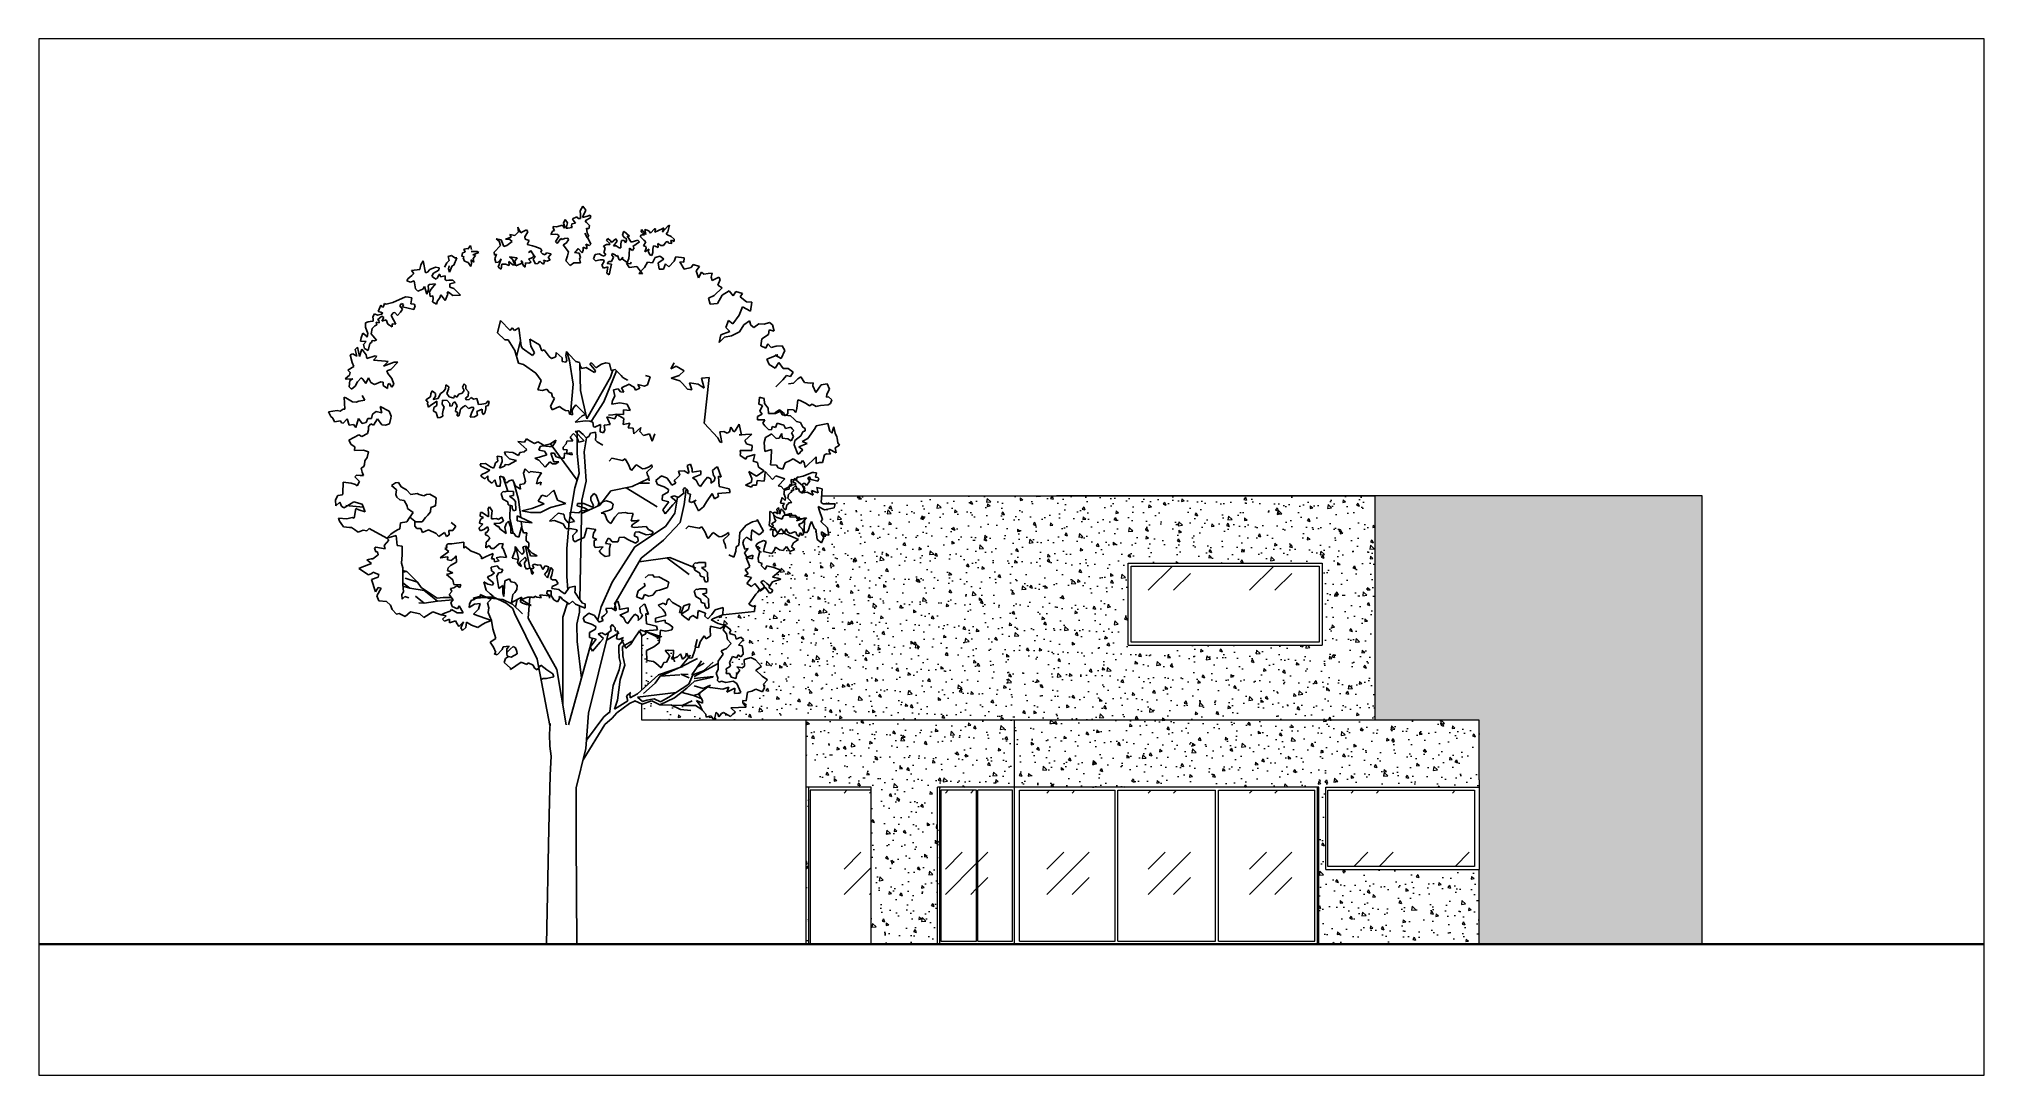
# Paper-space layout 'Layout5' of a CAD drawing. Header units: millimetres. Extents: x 29 to 550, y 48 to 326.
# The model-space entities are those that its viewports show. They can reach past a viewport. Long polylines and large blocks are cut down to what shows.
import ezdxf

# ---------------------------------------------------------------- set-up
doc = ezdxf.new("R2010")
doc.units = ezdxf.units.MM
doc.layers.get('0').update_dxf_attribs({"lineweight": 20})
for name, color, linetype, lineweight in [('Alberi_tronco', 7, 'Continuous', 25), ('Albero_foglie', 7, 'Continuous', 25), ('linea terra', 7, 'Continuous', 35), ('retini', 253, 'Continuous', 13)]:
    doc.layers.add(name, color=color, linetype=linetype, lineweight=lineweight)
doc.layers.add('VERDE_alberi', color=104, linetype='Continuous', plot=False)

msp = doc.modelspace()

# ---------------------------------------------------------------- hatches: boundary and pattern name
h = msp.add_hatch()
h.set_pattern_fill('GOST_GLASS', color=256, scale=16, angle=90)
h.paths.add_polyline_path([(3871.2, 10411.2), (3769.2, 10411.2), (3769.2, 10159.4), (3871.2, 10159.4)])
h.paths.add_polyline_path([(4069.3, 9811.4), (4069.3, 9729.9), (4275.3, 9729.9), (4275.3, 9811.4)])
h.paths.add_polyline_path([(4271.3, 9904.8), (4271.3, 9952.7), (4069.3, 9952.7), (4069.3, 9904.8)])
h.paths.add_polyline_path([(4271.3, 9954.2), (4271.3, 10000.6), (4069.3, 10000.6), (4069.3, 9954.2)])
h.paths.add_polyline_path([(4271.3, 10010.3), (4271.3, 10138), (4069.3, 10138), (4069.3, 10010.3)])
h.paths.add_polyline_path([(4271.3, 10141.7), (4271.3, 10272.6), (4069.3, 10272.6), (4069.3, 10141.7)])
h.paths.add_polyline_path([(4069.3, 10405.4), (4069.3, 10276.4), (4271.3, 10276.4), (4271.3, 10405.4)])
h.paths.add_polyline_path([(4069.3, 10422.9), (4171.3, 10422.9), (4171.3, 10619.2), (4069.3, 10619.2)])
at = {"layer": 'retini'}
h = msp.add_hatch(dxfattribs=at)
h.set_pattern_fill('GRAVEL', color=256, scale=2, angle=90)
h.paths.add_polyline_path([(3975.2, 10485.7), (3975.2, 10625.4), (4055.3, 10625.4), (4175.3, 10625.4), (4275.3, 10625.4), (4275.3, 10924.3), (3675.3, 10924.3), (3675.3, 10485.7)])
h = msp.add_hatch(dxfattribs=at)
h.set_pattern_fill('AR-CONC', color=256, scale=0.23)
h.paths.add_polyline_path([(4275.3, 9900.5), (4065.3, 9900.5), (4065.3, 10003.6), (3975.2, 10003.6), (3975.2, 9724.4), (4065.3, 9724.4), (4065.3, 9811.4), (4275.3, 9811.4)])
h.paths.add_polyline_path([(4065.3, 10411), (4275.3, 10411), (4275.3, 10625.4), (4175.3, 10625.4), (4175.3, 10420.3), (4065.3, 10420.3), (4065.3, 10625.4), (4055.3, 10625.4), (3975.2, 10625.4), (3975.2, 10003.6), (4065.3, 10003.6)])
h.paths.add_polyline_path([(4275.3, 9727.9), (4065.3, 9727.9), (4065.3, 9724.4), (4275.3, 9724.4)], flags=17)
h = msp.add_hatch(dxfattribs=at)
h.set_pattern_fill('AR-CONC', color=256, scale=0.23)
h.paths.add_polyline_path([(3975.2, 10485.7), (3675.3, 10485.7), (3675.3, 9745), (3683.9, 9744.4), (3685.8, 9747), (3686, 9763.4), (3691.2, 9761.8), (3694, 9749.1), (3689.4, 9740.6), (3693.9, 9741.8), (3706.8, 9746.5), (3709.6, 9744.3), (3718, 9753.1), (3727.8, 9754.8), (3727.4, 9751.3), (3723.3, 9745.1), (3726.6, 9745), (3730.9, 9748.1), (3737.8, 9745.2), (3733.4, 9739.3), (3719.8, 9737.4), (3719.5, 9735.5), (3709.3, 9731.5), (3713.7, 9729.8), (3721.8, 9727), (3724.8, 9725.1), (3723.1, 9721.8), (3707.7, 9722.2), (3711.7, 9718.5), (3713.1, 9714.7), (3715.5, 9715.7), (3719.9, 9719.4), (3725.4, 9721.4), (3728.2, 9719.3), (3724.7, 9717.3), (3725.7, 9715.6), (3729.5, 9715.2), (3726.7, 9711.5), (3723.6, 9711.1), (3723.3, 9709.1), (3725.6, 9703.2), (3723.9, 9699.8), (3719.4, 9697.5), (3725.3, 9694.8), (3733.6, 9714.4), (3737.9, 9707.4), (3743.3, 9704.6), (3747.1, 9709.5), (3749.6, 9702.8), (3742.9, 9698.1), (3748.3, 9693.6), (3747.2, 9688.9), (3743.6, 9683.6), (3748.2, 9681.8), (3752.3, 9678.5), (3749.4, 9667.5), (3744, 9668.8), (3736.3, 9671.1), (3735, 9667.4), (3738.6, 9659.9), (3741.7, 9657.1), (3746.8, 9660.1), (3749.8, 9662.2), (3757.9, 9660.2), (3763.2, 9660.6), (3764, 9661.1), (3765.8, 9665.7), (3768.5, 9664.3), (3773.6, 9669.6), (3768.8, 9671.7), (3771, 9681.2), (3774.6, 9690.4), (3784.1, 9679.3), (3785.1, 9686.6), (3786.7, 9690.6), (3790.1, 9679.5), (3798, 9674.6), (3801.6, 9679.9), (3804.5, 9678.1), (3805.4, 9675.3), (3797.2, 9669.5), (3802.9, 9663), (3801.2, 9662), (3801.4, 9661.4), (3804.1, 9659.9), (3806.7, 9656.9), (3819.9, 9647.8), (3823.4, 9653.2), (3821.8, 9656.7), (3824.3, 9655.8), (3829.9, 9655.3), (3834.5, 9612.8), (3839.4, 9600.4), (3841.1, 9597.4), (3846.1, 9606.7), (3848.8, 9616.2), (3854.6, 9623.5), (3859.5, 9621.6), (3861.8, 9629.6), (3867, 9630.7), (3864.5, 9637.2), (3867.4, 9640.4), (3874.8, 9633.7), (3875.9, 9638.6), (3880.2, 9639.7), (3887.2, 9640), (3890.5, 9637.1), (3888, 9633.5), (3892.1, 9631.5), (3890.2, 9625.7), (3898.3, 9621.7), (3903, 9623.2), (3906.8, 9617.2), (3909.9, 9617.8), (3913, 9617.5), (3912.8, 9621.9), (3918, 9623.9), (3919.8, 9630.6), (3914.5, 9631.2), (3908.6, 9635.8), (3903.9, 9631.6), (3905.4, 9638.7), (3903, 9641.7), (3894.2, 9641.3), (3893.7, 9643.4), (3891.6, 9650.4), (3894.8, 9656.7), (3903.7, 9664.6), (3908.4, 9656.9), (3916.4, 9665.6), (3921.3, 9672.9), (3927.3, 9667.5), (3931.6, 9668.6), (3937.5, 9665.8), (3933.9, 9657.2), (3936.4, 9651.6), (3938, 9646), (3943.8, 9645), (3949.6, 9643.9), (3948.9, 9639.5), (3952.4, 9639.6), (3957.9, 9643.9), (3959, 9623.4), (3964.9, 9629.8), (3967.3, 9626.1), (3970.5, 9623.1), (3965.2, 9613.6), (3966.3, 9611), (3970.8, 9607.7), (3966.9, 9606.2), (3964.8, 9603.9), (3975.2, 9601.3), (3975.2, 9724.4)])
h.paths.add_polyline_path([(3765.2, 10155.4), (3765.2, 10415.2), (3875.2, 10415.2), (3875.2, 10155.4)], flags=16)
h.paths.add_polyline_path([(3769.2, 10159.4), (3769.2, 10411.2), (3871.2, 10411.2), (3871.2, 10159.4)], flags=0)
h = msp.add_hatch(dxfattribs=at)
h.set_pattern_fill('AR-CONC', color=256, scale=0.23, angle=90)
h.set_pattern_definition([(140, (15689.115, 7138.527), (3.66599, 41.90247), [4.3815, -48.1965]), (85, (15689.115, 7138.527), (-43.94307, -8.10599), [3.5052, -38.55733]), (190.45144, (15689.42, 7142.02), (-40.27708, 33.79649), [3.7237, -40.96076]), (136.1842, (15677.43, 7138.527), (9.66974, 62.34818), [6.57225, -72.29475]), (186.63556, (15678.237, 7143.72), (-56.908, 54.60295), [5.58556, -61.4412]), (81.18415, (15677.43, 7138.53), (-56.908, 54.60295), [5.2578, -57.83574]), (111, (15680.352, 7144.37), (23.521, 34.87131), [4.3815, -48.1965]), (56, (15680.35, 7144.37), (-42.36323, 14.21447), [3.5052, -38.5572]), (161.45145, (15682.31, 7147.275), (-18.84224, 49.08578), [3.7237, -40.96069]), (127.5, (15689.115, 7138.527), (-19.447659, 0.710379), [0, -38.08984, 0, -39.1414, 0, -38.70325]), (97.5, (15689.115, 7138.527), (-23.041532, 15.368522), [0, -22.31644, 0, -37.21354, 0, -14.75105]), (57.5, (15689.115, 7125.5), (1.317611, 31.185837), [0, -14.605, 0, -45.5676, 0, -60.4647]), (47.5, (15689.115, 7119.657), (-5.84809, 34.06971), [0, -18.9865, 0, -30.26156, 0, -42.9387])])
h.paths.add_polyline_path([(4065.3, 9727.9), (4065.3, 9724.4), (4275.3, 9724.4), (4275.3, 9727.9)])
h.paths.add_polyline_path([(4065.3, 9903.3), (4065.3, 9900.5), (4275.3, 9900.5), (4275.3, 9903.3)])
h.paths.add_polyline_path([(4065.3, 10411), (4065.3, 10409.1), (4275.3, 10409.1), (4275.3, 10411)])
h = msp.add_hatch(dxfattribs=at)
h.set_pattern_fill('AR-CONC', color=256, scale=0.23)
h.paths.add_polyline_path([(3975.2, 9601.2), (3975.1, 9601.3), (3969.6, 9597), (3971.2, 9590.5), (3967.3, 9589.9), (3962.6, 9585.7), (3960.9, 9584.8), (3955.9, 9576.4), (3955.6, 9558.5), (3954.9, 9528.7), (3949.3, 9517.6), (3953.9, 9505), (3953.6, 9504.4), (3975.2, 9504.4)])
h.paths.add_polyline_path([(3914.6, 9526.7), (3905.5, 9553.4), (3904.3, 9556.1), (3891.3, 9567.2), (3885.5, 9564.1), (3890.7, 9562.7), (3893.7, 9558.9), (3886.5, 9556.3), (3890.5, 9552.2), (3893, 9546.5), (3881.5, 9546.9), (3882.3, 9540.2), (3881.6, 9539.3), (3882.1, 9535.6), (3889.3, 9541.9), (3897.8, 9537.6), (3898.4, 9534), (3905.4, 9530.1), (3899.1, 9523.1), (3896.8, 9520.2), (3895.4, 9511), (3882.2, 9510.8), (3877.2, 9520.7), (3872, 9527.7), (3863, 9528.7), (3856.9, 9509.2), (3859.7, 9509.9), (3862.6, 9504.4), (3934.8, 9504.4)])

# ---------------------------------------------------------------- linework, layer by layer
for p, q in [((4275.3, 10924.3), (3675.3, 10924.3)), ((3675.3, 10924.3), (3675.3, 10059.7)), ((4055.3, 10625.4), (3975.2, 10625.4)), ((3975.2, 10625.4), (3975.2, 9724.4)), ((4055.3, 10625.4), (4175.3, 10625.4)), ((4065.3, 10420.3), (4065.3, 10625.4)), ((4175.3, 10420.3), (4175.3, 10625.4)), ((4275.3, 10625.4), (4175.3, 10625.4)), ((4175.3, 10420.3), (4065.3, 10420.3)), ((3765.2, 10155.4), (3765.2, 10415.2)), ((3765.2, 10415.2), (3875.2, 10415.2)), ((3875.2, 10155.4), (3875.2, 10415.2)), ((4275.3, 10411), (4065.3, 10411)), ((4065.3, 10411), (4065.3, 9900.5)), ((4275.3, 10409.1), (4065.3, 10409.1)), ((4271.3, 10405.4), (4069.3, 10405.4)), ((4069.3, 10276.4), (4069.3, 10405.4)), ((4271.3, 10276.4), (4271.3, 10405.4)), ((4271.3, 10276.4), (4069.3, 10276.4)), ((4271.3, 10272.6), (4069.3, 10272.6)), ((4069.3, 10141.7), (4069.3, 10272.6)), ((4271.3, 10141.7), (4271.3, 10272.6)), ((3875.2, 10155.4), (3765.2, 10155.4)), ((4271.3, 10141.7), (4069.3, 10141.7)), ((4271.3, 10138), (4069.3, 10138)), ((4069.3, 10010.3), (4069.3, 10138)), ((4271.3, 10010.3), (4271.3, 10138)), ((4275.3, 10003.6), (3975.2, 10003.6)), ((4271.3, 10010.3), (4069.3, 10010.3)), ((4271.3, 10000.6), (4069.3, 10000.6)), ((4069.3, 10000.6), (4069.3, 9954.2)), ((4271.3, 9954.2), (4271.3, 10000.6)), ((4271.3, 9954.2), (4069.3, 9954.2)), ((4271.3, 9952.7), (4069.3, 9952.7)), ((4271.3, 9904.8), (4271.3, 9952.7)), ((4275.3, 9903.3), (4065.3, 9903.3)), ((4275.3, 9900.5), (4065.3, 9900.5)), ((4065.3, 9811.4), (4065.3, 9724.4)), ((4275.3, 9811.4), (4065.3, 9811.4)), ((4069.3, 9811.4), (4069.3, 9729.9)), ((4275.3, 9724.4), (3975.2, 9724.4)), ((4275.3, 9727.9), (4065.3, 9727.9)), ((4069.3, 9729.9), (4275.3, 9729.9))]:
    msp.add_line(p, q)
for points in [[(4171.3, 10422.9), (4069.3, 10422.9), (4069.3, 10619.2), (4171.3, 10619.2), (4171.3, 10422.9)], [(3675.3, 9745.1), (3675.3, 10485.7), (3975.2, 10485.7)], [(3871.2, 10159.4), (3769.2, 10159.4), (3769.2, 10411.2), (3871.2, 10411.2), (3871.2, 10159.4)], [(4069.3, 9952.7), (4069.3, 9904.8), (4271.3, 9904.8)], [(3975.2, 9724.4), (3975.2, 9504.4), (3953.6, 9504.4)], [(3934.8, 9504.4), (3862.3, 9504.4)]]:
    msp.add_lwpolyline(points)
at = {"layer": 'Alberi_tronco'}
for p, q in [((3904.3, 9578.4), (3896.1, 9584.3)), ((3897.8, 9600.1), (3909.4, 9587.2)), ((3904.3, 9578.4), (3899.1, 9587.8)), ((3907.9, 9590.8), (3899.6, 9606.5)), ((3916.9, 9574.5), (3907.9, 9590.8)), ((3909.4, 9587.2), (3914.8, 9572.6)), ((3917.1, 9600.4), (3919.8, 9574.3)), ((3923, 9575.1), (3917.7, 9599.6)), ((3942.2, 9573.8), (3947, 9584.8)), ((3686.8, 9561.2), (3666, 9563.9)), ((3710.8, 9555.6), (3686.8, 9561.2)), ((3757.7, 9542.1), (3772, 9576.8)), ((3758.2, 9538), (3780.6, 9567.7)), ((3904.3, 9556.1), (3888.3, 9569.8)), ((3904.3, 9556.1), (3892.7, 9579)), ((3914.6, 9526.7), (3903.4, 9559.5)), ((3914.8, 9571.2), (3904.3, 9578.4)), ((3914.8, 9572.6), (3927.4, 9567.3)), ((3932.5, 9564.6), (3923, 9575.1)), ((3927.4, 9567.3), (3944.7, 9540.6)), ((3945.3, 9548.2), (3932.5, 9564.6)), ((3937.8, 9556.6), (3942.2, 9573.8)), ((3942.2, 9573.8), (3939.9, 9583)), ((3955.6, 9558.5), (3949.4, 9572)), ((3954.9, 9528.7), (3955.6, 9558.5)), ((3955.6, 9558.5), (3955.9, 9576.4)), ((3961, 9556.3), (3962.4, 9570.1)), ((3698.5, 9548.8), (3677.1, 9552.2)), ((3716.3, 9536.1), (3698.5, 9548.8)), ((3734.4, 9533.6), (3710.8, 9555.6)), ((3743.3, 9495), (3716.3, 9536.1)), ((3758.5, 9503.7), (3734.4, 9533.6)), ((3763.4, 9500.9), (3757.7, 9542.1)), ((3916.6, 9528.8), (3904.3, 9556.1)), ((3916.6, 9528.8), (3914.6, 9555.2)), ((3944.5, 9498.5), (3938.4, 9550.6)), ((3944.7, 9540.6), (3950.7, 9529.5)), ((3954.9, 9528.7), (3945.3, 9548.2)), ((3954.8, 9543.1), (3961, 9556.3)), ((3940, 9498.7), (3914.6, 9526.7)), ((3925.7, 9522.4), (3916.6, 9528.8)), ((3939.9, 9506.7), (3925.7, 9522.4)), ((3950.7, 9529.5), (3947, 9520.9)), ((3947, 9520.9), (3948.5, 9511.3)), ((3948.5, 9511.3), (3950.5, 9505.5)), ((3949.3, 9517.6), (3954.9, 9528.7)), ((3953.9, 9505), (3949.3, 9517.6)), ((3790.8, 9464.5), (3743.3, 9495)), ((3817.2, 9469.7), (3758.5, 9503.7)), ((3876.8, 9478.6), (3869.8, 9490.9)), ((3901.7, 9481.6), (3889.5, 9479.1)), ((3921.1, 9475.5), (3901.7, 9481.6)), ((3938.5, 9489.7), (3942.9, 9484)), ((3945.7, 9488.7), (3939.6, 9488.3)), ((3940, 9498.7), (3945.7, 9488.7)), ((3942.9, 9484), (3949.6, 9485.8)), ((3950.5, 9505.5), (3944.5, 9498.5)), ((3949.6, 9485.8), (3960.5, 9468)), ((3949.7, 9495), (3953.9, 9505)), ((3953.3, 9487.8), (3949.7, 9495.3)), ((3965.7, 9470.9), (3953.3, 9487.8)), ((3516.4, 9462.5), (3506.8, 9465.4)), ((3549.2, 9453.5), (3507.9, 9470.6)), ((3571.9, 9430.6), (3516.4, 9462.5)), ((3823.5, 9450.2), (3790.8, 9464.5)), ((3966, 9433), (3858.1, 9459.6)), ((3858.6, 9474.1), (3868, 9458.1)), ((3867.9, 9479.8), (3875.3, 9473.8)), ((3875.3, 9473.8), (3881.1, 9473.6)), ((3889.5, 9479.1), (3876.8, 9478.6)), ((3881.1, 9473.6), (3892.1, 9474.2)), ((3892.1, 9474.2), (3899.2, 9475.7)), ((3899.2, 9475.7), (3908.2, 9474.2)), ((3908.2, 9474.2), (3929.2, 9466)), ((3948.6, 9471.8), (3921.1, 9475.5)), ((3929.2, 9466), (3944.9, 9463.8)), ((3944.9, 9463.8), (3960.1, 9461.9)), ((3960.5, 9468), (3948.6, 9471.8)), ((3960.1, 9461.9), (3966.2, 9461.2)), ((3964.1, 9461.4), (3970.8, 9453.6)), ((3972.7, 9464.9), (3965.7, 9470.9)), ((3981.4, 9455), (3972.7, 9464.9)), ((4028.6, 9425.7), (3981.4, 9455)), ((3534.3, 9422.2), (3571.9, 9430.6)), ((3575.8, 9436.5), (3549.2, 9453.5)), ((3616.2, 9427.3), (3597.3, 9430.5)), ((3655.5, 9430.1), (3616.2, 9427.3)), ((3680.7, 9424.2), (3655.5, 9430.1)), ((3841.3, 9445.3), (3823.5, 9450.2)), ((3981.5, 9406.2), (3865.7, 9438.5)), ((3966, 9433), (4013.3, 9429.5)), ((3970.8, 9453.6), (4002.2, 9430.3)), ((4013.3, 9429.5), (4066, 9416.5)), ((3525.8, 9412.7), (3494.5, 9407.6)), ((3498.8, 9421.3), (3534.3, 9422.2)), ((3566, 9408.7), (3525.8, 9412.7)), ((3617.9, 9418), (3589.7, 9418)), ((3654, 9417.7), (3606.8, 9383.2)), ((3645.1, 9420.4), (3617.9, 9418)), ((3664.2, 9414.6), (3645.1, 9420.4)), ((3709.3, 9407.2), (3664.2, 9414.6)), ((3814, 9421.3), (3680.7, 9424.2)), ((3745.5, 9404.1), (3709.3, 9407.2)), ((3783, 9404.2), (3745.5, 9404.1)), ((3800.8, 9405.2), (3783, 9404.2)), ((3837.3, 9398.5), (3818.4, 9405)), ((3830.7, 9420.9), (3822.3, 9421.1)), ((3846.8, 9417.2), (3830.7, 9420.9)), ((3870.1, 9417.7), (3846.8, 9417.2)), ((3919.1, 9423.6), (3870.1, 9417.7)), ((3981.5, 9403.3), (3907.6, 9390.4)), ((4066, 9416.5), (4076.4, 9416.4)), ((4076.4, 9416.4), (4135.6, 9416.3)), ((4135.6, 9416.3), (4275.7, 9417.2)), ((3954, 9398.5), (3837.3, 9398.5)), ((3907.6, 9390.4), (3838.8, 9352.1)), ((3982.7, 9381.4), (3893.6, 9364.5)), ((3994.2, 9380.9), (3979.7, 9381.5)), ((4010.2, 9381.2), (3994.2, 9380.9)), ((4023.6, 9383.1), (4010.2, 9381.2)), ((4023.6, 9383.1), (4048.9, 9381.5)), ((4048.9, 9381.5), (4120.7, 9380)), ((4120.7, 9380), (4275.3, 9376.9)), ((3771.7, 9354.3), (3742.7, 9348.6)), ((3838.8, 9352.1), (3810.7, 9354.3)), ((3893.6, 9364.5), (3832.2, 9334.1)), ((3669, 9324.8), (3650.1, 9318.7)), ((3680.2, 9339.5), (3657.1, 9333.2)), ((3704.1, 9342.4), (3680.2, 9339.5)), ((3704.9, 9327.8), (3687.9, 9328.3)), ((3725, 9332), (3704.9, 9327.8)), ((3720.2, 9344.3), (3709.4, 9343)), ((3758.8, 9339.2), (3745, 9336.2)), ((3764.7, 9338.1), (3758.8, 9339.2)), ((3824.2, 9335.5), (3814, 9337.4)), ((3814, 9318.1), (3820.3, 9331.3)), ((3825.7, 9331.7), (3818.7, 9322.7)), ((3820.3, 9331.3), (3832.9, 9344.8)), ((3832.2, 9334.1), (3825.7, 9331.7)), ((3818.7, 9322.7), (3810.2, 9305.2)), ((3810.2, 9305.2), (3810.6, 9284.1)), ((3811.3, 9293.1), (3814, 9318.1)), ((3812.4, 9279.4), (3811.3, 9293.1)), ((3811.2, 9249.7), (3811.4, 9238.5)), ((3816.2, 9230.8), (3814.5, 9251.8)), ((3812.1, 9230.5), (3797.8, 9208.9)), ((3816.2, 9230.8), (3801.7, 9213)), ((3811.4, 9238.5), (3812.1, 9230.5)), ((3790.5, 9203.9), (3776.4, 9189.6)), ((3790.5, 9203.9), (3785.3, 9187.6)), ((3797.8, 9208.9), (3790.5, 9203.9)), ((3798.9, 9194), (3791.4, 9184.3)), ((3798.9, 9194), (3796.1, 9184.5)), ((3801.7, 9213), (3798.9, 9194)), ((3776.4, 9189.6), (3775.1, 9184.5)), ((3776.4, 9189.6), (3777.3, 9184.4))]:
    msp.add_line(p, q, dxfattribs=at)
at = {"layer": 'Albero_foglie'}
for p, q in [((3604.1, 9766.7), (3597.9, 9766.1)), ((3607.2, 9769.1), (3604.1, 9766.7)), ((3610.9, 9763.5), (3607.2, 9769.1)), ((3532.5, 9755.7), (3525.2, 9752.4)), ((3525.2, 9752.4), (3526.4, 9744.6)), ((3526.4, 9744.6), (3530.9, 9741.3)), ((3530.9, 9741.3), (3536.7, 9737.2)), ((3539.1, 9752.2), (3532.5, 9755.7)), ((3543.2, 9751.7), (3539.1, 9752.2)), ((3546.8, 9759), (3542.8, 9754.5)), ((3542.8, 9754.5), (3543.2, 9751.7)), ((3551.5, 9757), (3546.8, 9759)), ((3553.2, 9754.1), (3551.5, 9757)), ((3554.1, 9743.5), (3553.2, 9754.1)), ((3555, 9739.3), (3554.1, 9743.5)), ((3588.5, 9756.2), (3578.4, 9753.4)), ((3578.4, 9753.4), (3581.4, 9737.7)), ((3591, 9763.1), (3582.9, 9761.7)), ((3582.9, 9761.7), (3591, 9758.7)), ((3591, 9758.7), (3588.5, 9756.2)), ((3596, 9765.5), (3591, 9763.1)), ((3597.9, 9766.1), (3596, 9765.5)), ((3617.7, 9764.7), (3610.9, 9763.5)), ((3612.7, 9755.4), (3617.7, 9764.7)), ((3615.8, 9755.4), (3612.7, 9755.4)), ((3619.5, 9757.2), (3615.8, 9755.4)), ((3618.9, 9751.6), (3619.5, 9757.2)), ((3620.1, 9749.1), (3618.9, 9751.6)), ((3630.6, 9746.5), (3620.1, 9749.1)), ((3630.7, 9742.1), (3630.6, 9746.5)), ((3631.8, 9737.8), (3630.7, 9742.1)), ((3652, 9741.3), (3650.4, 9740.2)), ((3655.3, 9739.9), (3652, 9741.3)), ((3665.6, 9745.7), (3663.9, 9738.8)), ((3683.9, 9744.4), (3665.6, 9745.7)), ((3685.8, 9747), (3683.9, 9744.4)), ((3686, 9763.4), (3685.8, 9747)), ((3691.2, 9761.8), (3686, 9763.4)), ((3689.4, 9740.6), (3694, 9749.1)), ((3693.9, 9741.8), (3689.4, 9740.6)), ((3694, 9749.1), (3691.2, 9761.8)), ((3706.8, 9746.5), (3693.9, 9741.8)), ((3709.6, 9744.3), (3706.8, 9746.5)), ((3718, 9753.1), (3709.6, 9744.3)), ((3727.8, 9754.8), (3718, 9753.1)), ((3723.3, 9745.1), (3727.4, 9751.3)), ((3726.6, 9745), (3723.3, 9745.1)), ((3730.9, 9748.1), (3726.6, 9745)), ((3727.4, 9751.3), (3727.8, 9754.8)), ((3737.8, 9745.2), (3730.9, 9748.1)), ((3733.4, 9739.3), (3737.8, 9745.2)), ((3523.2, 9722), (3515.7, 9717.3)), ((3515.7, 9717.3), (3518.7, 9713.5)), ((3524.1, 9730.2), (3523.2, 9722)), ((3527.9, 9733.3), (3523.8, 9733.7)), ((3523.8, 9733.7), (3524.1, 9730.2)), ((3536.7, 9737.2), (3527.9, 9733.3)), ((3546.5, 9713.1), (3547.6, 9716.5)), ((3547.6, 9716.5), (3551.3, 9724.4)), ((3551.3, 9724.4), (3554.6, 9728.9)), ((3552.2, 9732.6), (3555.6, 9737.8)), ((3554.6, 9728.9), (3552.2, 9732.6)), ((3555.6, 9737.8), (3555, 9739.3)), ((3577, 9716.9), (3575.7, 9711.3)), ((3583.3, 9719.9), (3577, 9716.9)), ((3581.4, 9737.7), (3584.5, 9736.4)), ((3585.1, 9723), (3583.3, 9719.9)), ((3584.5, 9736.4), (3598.2, 9726.6)), ((3588.3, 9723), (3585.1, 9723)), ((3589.5, 9719.9), (3588.3, 9723)), ((3595, 9717.3), (3589.5, 9719.9)), ((3601.2, 9709.2), (3595, 9717.3)), ((3598.2, 9726.6), (3602.5, 9719.1)), ((3602.5, 9719.1), (3605.1, 9725.9)), ((3605.1, 9725.9), (3609.3, 9714.7)), ((3609.3, 9714.7), (3613.7, 9720.2)), ((3613.7, 9720.2), (3616.8, 9716.5)), ((3616.8, 9716.5), (3618, 9715.9)), ((3618, 9715.9), (3619.2, 9713.4)), ((3637.3, 9723.1), (3623.1, 9737.9)), ((3623.1, 9737.9), (3631.8, 9737.8)), ((3628, 9719.5), (3630.5, 9721.9)), ((3631.7, 9717), (3628, 9719.5)), ((3628.5, 9712), (3631.7, 9717)), ((3630.5, 9721.9), (3637.3, 9723.1)), ((3643.8, 9734.9), (3643.7, 9732.3)), ((3643.7, 9732.3), (3648.8, 9720.5)), ((3644.5, 9738.1), (3643.8, 9734.9)), ((3650, 9737.1), (3644.5, 9738.1)), ((3648.8, 9720.5), (3650.3, 9714.1)), ((3649.8, 9728.5), (3650.9, 9730.3)), ((3652.1, 9726.8), (3649.8, 9728.5)), ((3650.4, 9740.2), (3650, 9737.1)), ((3650.9, 9730.3), (3653, 9729.3)), ((3655.2, 9729.4), (3652.1, 9726.8)), ((3653, 9729.3), (3655.3, 9739.9)), ((3664, 9722.6), (3654.3, 9711)), ((3657.9, 9727.5), (3655.2, 9729.4)), ((3661.1, 9724.9), (3657.9, 9727.5)), ((3658.3, 9722.4), (3661.1, 9724.9)), ((3658.4, 9720.5), (3658.3, 9722.4)), ((3661, 9718.9), (3658.4, 9720.5)), ((3669, 9723.1), (3661, 9718.9)), ((3663.9, 9738.8), (3671.3, 9740.4)), ((3671, 9719.5), (3664, 9722.6)), ((3665.2, 9714), (3669.3, 9715.7)), ((3671.3, 9740.4), (3667.9, 9731.5)), ((3667.9, 9731.5), (3674.4, 9733.7)), ((3668.7, 9719.6), (3669, 9723.1)), ((3671.7, 9719.6), (3668.7, 9719.6)), ((3669.3, 9715.7), (3671.7, 9719.6)), ((3674.4, 9733.7), (3670.4, 9725.6)), ((3670.4, 9725.6), (3671, 9719.5)), ((3703.8, 9713.4), (3704.2, 9716.1)), ((3704.2, 9716.1), (3708.6, 9711.6)), ((3704.9, 9721.6), (3704.6, 9725)), ((3704.6, 9725), (3711.7, 9718.5)), ((3708.6, 9711.6), (3704.9, 9721.6)), ((3705.7, 9712.4), (3705.3, 9722.2)), ((3705.3, 9722.2), (3723.1, 9721.8)), ((3709.3, 9731.5), (3719.5, 9735.5)), ((3713.7, 9729.8), (3709.3, 9731.5)), ((3711.7, 9718.5), (3713.1, 9714.7)), ((3713.1, 9714.7), (3715.5, 9715.7)), ((3721.8, 9727), (3713.7, 9729.8)), ((3715.5, 9715.7), (3719.9, 9719.4)), ((3719.5, 9735.5), (3719.8, 9737.4)), ((3719.8, 9737.4), (3733.4, 9739.3)), ((3719.9, 9719.4), (3725.4, 9721.4)), ((3724.8, 9725.1), (3721.8, 9727)), ((3723.1, 9721.8), (3724.8, 9725.1)), ((3728.2, 9719.3), (3724.7, 9717.3)), ((3724.7, 9717.3), (3725.7, 9715.6)), ((3725.4, 9721.4), (3728.2, 9719.3)), ((3725.7, 9715.6), (3729.5, 9715.2)), ((3729.5, 9715.2), (3726.7, 9711.5)), ((3480.6, 9696.1), (3474.4, 9692.4)), ((3474.4, 9692.4), (3474.7, 9684.3)), ((3491.1, 9690.9), (3480.6, 9696.1)), ((3486.8, 9682.9), (3491.1, 9690.9)), ((3504.8, 9693.7), (3496.7, 9688)), ((3509.6, 9707.2), (3504.7, 9700.4)), ((3504.7, 9700.4), (3504.8, 9693.7)), ((3515.3, 9703.4), (3509.6, 9707.2)), ((3513.9, 9698), (3515.3, 9703.4)), ((3519.8, 9693.4), (3513.9, 9698)), ((3518.7, 9713.5), (3524.3, 9707.3)), ((3529.4, 9683.7), (3519.8, 9693.4)), ((3524.3, 9707.3), (3525, 9701)), ((3558.2, 9711.8), (3546.5, 9713.1)), ((3563.6, 9710.5), (3558.2, 9711.8)), ((3559.6, 9699.8), (3559.8, 9707.5)), ((3565.2, 9699.9), (3559.6, 9699.8)), ((3559.8, 9707.5), (3563.6, 9710.5)), ((3559.8, 9688.7), (3564.7, 9695.1)), ((3564, 9682.7), (3559.8, 9688.7)), ((3566.8, 9692.1), (3561.8, 9690.3)), ((3561.8, 9690.3), (3564.9, 9683.4)), ((3564.7, 9695.1), (3568.2, 9695.4)), ((3568.2, 9695.4), (3565.2, 9699.9)), ((3568.2, 9703.3), (3566.8, 9692.1)), ((3572.6, 9708.2), (3568.2, 9703.3)), ((3575.7, 9711.3), (3572.6, 9708.2)), ((3577.9, 9685.8), (3580.5, 9694.5)), ((3580.5, 9694.5), (3584.9, 9696.9)), ((3583.1, 9703.8), (3585.6, 9705.6)), ((3584.9, 9696.9), (3583.1, 9703.8)), ((3585.6, 9705.6), (3587.5, 9708.1)), ((3587.5, 9708.1), (3590.6, 9704.9)), ((3590.6, 9704.9), (3595.6, 9707.4)), ((3597.9, 9692.4), (3591.7, 9691.9)), ((3591.7, 9691.9), (3597.9, 9688.1)), ((3595.6, 9707.4), (3601.7, 9704.2)), ((3598.6, 9699.9), (3597.9, 9692.4)), ((3601.7, 9704.2), (3598.6, 9699.9)), ((3606.8, 9708.5), (3601.2, 9709.2)), ((3619.2, 9713.4), (3606.8, 9708.5)), ((3625.4, 9707.1), (3628.5, 9712)), ((3628.4, 9702.1), (3625.4, 9707.1)), ((3630.9, 9696.4), (3628.4, 9702.1)), ((3639.5, 9693.2), (3630.9, 9696.4)), ((3637.6, 9687), (3639.5, 9693.2)), ((3652.3, 9696.1), (3648.5, 9683.7)), ((3650.3, 9714.1), (3649.9, 9712.5)), ((3649.9, 9712.5), (3653.1, 9711.4)), ((3652.8, 9709.9), (3651.5, 9709.2)), ((3651.5, 9709.2), (3655.2, 9707.5)), ((3661.9, 9687.1), (3652.3, 9696.1)), ((3653.1, 9711.4), (3652.8, 9709.9)), ((3654.3, 9711), (3653.4, 9704.2)), ((3653.4, 9704.2), (3661.4, 9705)), ((3655.2, 9707.5), (3657.3, 9706.5)), ((3657.3, 9706.5), (3657.8, 9709.2)), ((3657.8, 9709.2), (3658.9, 9710.9)), ((3658.9, 9710.9), (3659.9, 9709.7)), ((3660.8, 9705.8), (3659.6, 9703.3)), ((3659.6, 9703.3), (3662.2, 9701.7)), ((3659.9, 9709.7), (3660.8, 9705.8)), ((3661.4, 9705), (3666.5, 9694.4)), ((3661.7, 9710.1), (3663.1, 9712)), ((3665.2, 9706.1), (3661.7, 9710.1)), ((3662.6, 9691.2), (3661.9, 9687.1)), ((3662.2, 9701.7), (3664.4, 9701.8)), ((3666.5, 9694.4), (3662.6, 9691.2)), ((3663.1, 9712), (3666.5, 9710.2)), ((3664.4, 9701.8), (3666.2, 9701.9)), ((3666.5, 9710.2), (3665.2, 9714)), ((3665.3, 9707.3), (3665.2, 9706.1)), ((3667.9, 9707.5), (3665.3, 9707.3)), ((3666.2, 9701.9), (3666.5, 9699)), ((3666.5, 9699), (3667, 9697.2)), ((3667, 9697.2), (3667.9, 9694.9)), ((3667.4, 9704.8), (3667.9, 9707.5)), ((3669.9, 9705.4), (3667.4, 9704.8)), ((3667.9, 9694.9), (3670.9, 9694.8)), ((3670.7, 9703.4), (3669.9, 9705.4)), ((3673.2, 9701), (3670.7, 9703.4)), ((3670.9, 9694.8), (3672, 9694.7)), ((3672, 9694.7), (3677.9, 9696.9)), ((3678.2, 9699.9), (3673.2, 9701)), ((3679.8, 9695.1), (3677.5, 9692.3)), ((3677.5, 9692.3), (3681.9, 9690.8)), ((3677.9, 9696.9), (3681.4, 9696.2)), ((3680.1, 9701.5), (3678.2, 9699.9)), ((3681.4, 9696.2), (3679.8, 9695.1)), ((3684.1, 9705.1), (3680.1, 9701.5)), ((3681.9, 9690.8), (3685.1, 9690)), ((3684.6, 9702.9), (3684.1, 9705.1)), ((3684.3, 9701), (3684.6, 9702.9)), ((3686.3, 9700.4), (3684.3, 9701)), ((3685.1, 9690), (3685.3, 9695.3)), ((3685.3, 9695.3), (3688.1, 9693)), ((3687.1, 9698.7), (3686.3, 9700.4)), ((3693.8, 9697.3), (3687.1, 9698.7)), ((3688.1, 9693), (3692, 9693.9)), ((3690.5, 9687.2), (3699.5, 9689.1)), ((3692, 9693.9), (3693.8, 9697.3)), ((3692.6, 9691.2), (3695.4, 9693.6)), ((3699.5, 9689.1), (3692.6, 9691.2)), ((3695.4, 9693.6), (3697.8, 9695.3)), ((3697.8, 9695.3), (3701.2, 9696)), ((3698.9, 9703.9), (3699.3, 9705.2)), ((3701.2, 9696), (3698.9, 9703.9)), ((3699.3, 9705.2), (3703, 9702.1)), ((3700.9, 9695.2), (3701.4, 9710.5)), ((3703.1, 9693.1), (3700.9, 9695.2)), ((3701.4, 9710.5), (3705.7, 9712.4)), ((3703, 9702.1), (3703.8, 9713.4)), ((3706.3, 9692.1), (3703.1, 9693.1)), ((3703.7, 9684.2), (3706.3, 9692.1)), ((3720.7, 9692.3), (3719.3, 9690.6)), ((3719.3, 9690.6), (3723.1, 9687.2)), ((3723.9, 9699.8), (3719.4, 9697.5)), ((3719.4, 9697.5), (3724.8, 9695)), ((3724.8, 9695), (3720.7, 9692.3)), ((3724.8, 9693.7), (3722.7, 9696.6)), ((3722.7, 9696.6), (3725.8, 9692.2)), ((3723.6, 9711.1), (3723.3, 9709.1)), ((3723.3, 9709.1), (3725.6, 9703.2)), ((3726.7, 9711.5), (3723.6, 9711.1)), ((3725.6, 9703.2), (3723.9, 9699.8)), ((3733.6, 9714.4), (3724.8, 9693.7)), ((3725.8, 9692.2), (3725.5, 9686.4)), ((3737.9, 9707.4), (3733.6, 9714.4)), ((3743.3, 9704.6), (3737.9, 9707.4)), ((3742.9, 9698.1), (3749.6, 9702.8)), ((3748.3, 9693.6), (3742.9, 9698.1)), ((3747.1, 9709.5), (3743.3, 9704.6)), ((3743.6, 9683.6), (3747.2, 9688.9)), ((3749.6, 9702.8), (3747.1, 9709.5)), ((3747.2, 9688.9), (3748.3, 9693.6)), ((3774.6, 9690.4), (3771, 9681.2)), ((3784.1, 9679.3), (3774.6, 9690.4)), ((3786.7, 9690.6), (3785.1, 9686.6)), ((3790.1, 9679.5), (3786.7, 9690.6)), ((3446.3, 9679.4), (3443, 9675.2)), ((3443, 9675.2), (3445.5, 9668)), ((3445.5, 9668), (3445, 9661.2)), ((3454.9, 9681.5), (3446.3, 9679.4)), ((3452.8, 9675.1), (3454.9, 9681.5)), ((3459, 9673.8), (3452.8, 9675.1)), ((3464.8, 9664.9), (3459, 9673.8)), ((3474.5, 9663.9), (3464.8, 9664.9)), ((3476.5, 9677.8), (3471.7, 9673.2)), ((3471.7, 9673.2), (3477.5, 9670.4)), ((3477.5, 9670.4), (3474.5, 9663.9)), ((3474.7, 9684.3), (3476.5, 9677.8)), ((3492.3, 9671.8), (3486.3, 9686.5)), ((3486.3, 9686.5), (3486.8, 9682.9)), ((3499.2, 9674.9), (3492.3, 9671.8)), ((3496.7, 9688), (3504.1, 9683)), ((3504.1, 9683), (3499.2, 9674.9)), ((3544.8, 9668.1), (3542.9, 9661.9)), ((3551.7, 9668.6), (3544.8, 9668.1)), ((3557.9, 9673.5), (3551.7, 9668.6)), ((3552.2, 9661.1), (3554.1, 9666.1)), ((3554.1, 9666.1), (3561.6, 9662.3)), ((3564.8, 9674.1), (3557.9, 9673.5)), ((3561.6, 9662.3), (3565.9, 9665.4)), ((3564.9, 9683.4), (3564.8, 9674.1)), ((3565.9, 9665.4), (3569, 9659.1)), ((3573.3, 9659.1), (3573.4, 9669)), ((3573.4, 9669), (3577.8, 9666.5)), ((3577.8, 9666.5), (3581.5, 9668.9)), ((3583.5, 9683.2), (3577.9, 9685.8)), ((3581.5, 9668.9), (3586.5, 9673.9)), ((3582.2, 9678.9), (3583.5, 9683.2)), ((3586.6, 9678.2), (3582.2, 9678.9)), ((3586.5, 9673.9), (3586.6, 9678.2)), ((3598.4, 9684.3), (3592.2, 9678.2)), ((3592.2, 9678.2), (3593.4, 9676.3)), ((3593.4, 9676.3), (3597.1, 9670)), ((3597.1, 9670), (3603.9, 9668.1)), ((3597.9, 9688.1), (3598.4, 9684.3)), ((3603.9, 9668.1), (3615.7, 9669.2)), ((3615.7, 9669.2), (3613.3, 9678)), ((3613.3, 9678), (3625.1, 9677.8)), ((3625.1, 9677.8), (3633.8, 9676.5)), ((3633.8, 9676.5), (3633.9, 9684.6)), ((3633.9, 9684.6), (3637.6, 9687)), ((3641.5, 9668), (3636.9, 9660.6)), ((3649, 9657.9), (3641.5, 9668)), ((3653.4, 9679.5), (3642.5, 9669.7)), ((3642.5, 9669.7), (3648.6, 9669.1)), ((3648.5, 9683.7), (3653.4, 9679.5)), ((3648.6, 9669.1), (3655.6, 9668.2)), ((3655.6, 9668.2), (3654.4, 9658.8)), ((3692.9, 9685.1), (3690.5, 9687.2)), ((3699.1, 9686.7), (3692.9, 9685.1)), ((3695.6, 9676.8), (3703.7, 9684.2)), ((3696.8, 9675.6), (3695.6, 9676.8)), ((3707.1, 9676), (3696.8, 9675.6)), ((3697, 9683), (3699.1, 9686.7)), ((3698, 9680.2), (3697, 9683)), ((3705.2, 9682.2), (3698, 9680.2)), ((3709, 9683.9), (3705.2, 9682.2)), ((3707, 9658.8), (3722.2, 9667.3)), ((3714.8, 9674.9), (3707.1, 9676)), ((3712.4, 9678), (3709, 9683.9)), ((3714.4, 9680.4), (3712.4, 9678)), ((3716.8, 9679.7), (3714.4, 9680.4)), ((3718.5, 9682), (3714.8, 9674.9)), ((3720.5, 9675.6), (3716.8, 9679.7)), ((3725.5, 9686.4), (3718.5, 9682)), ((3722, 9680), (3720.3, 9682.7)), ((3720.3, 9682.7), (3720.6, 9676.9)), ((3720.6, 9676.9), (3720.5, 9675.6)), ((3727.8, 9679.6), (3722, 9680)), ((3722.2, 9667.3), (3727.4, 9661.5)), ((3723.1, 9687.2), (3727.1, 9685.1)), ((3727.1, 9685.1), (3730.2, 9681.6)), ((3730.2, 9681.6), (3727.8, 9679.6)), ((3735, 9667.4), (3736.3, 9671.1)), ((3738.6, 9659.9), (3735, 9667.4)), ((3736.3, 9671.1), (3744, 9668.8)), ((3748.2, 9681.8), (3743.6, 9683.6)), ((3744, 9668.8), (3749.4, 9667.5)), ((3752.3, 9678.5), (3748.2, 9681.8)), ((3749.4, 9667.5), (3752.3, 9678.5)), ((3765.8, 9665.7), (3764, 9661.1)), ((3768.5, 9664.3), (3765.8, 9665.7)), ((3773.6, 9669.6), (3768.5, 9664.3)), ((3771, 9681.2), (3768.8, 9671.7)), ((3768.8, 9671.7), (3773.6, 9669.6)), ((3785.1, 9686.6), (3784.1, 9679.3)), ((3792.4, 9671.6), (3788.6, 9667.4)), ((3788.6, 9667.4), (3790.1, 9663.6)), ((3798, 9674.6), (3790.1, 9679.5)), ((3790.1, 9663.6), (3796.5, 9668.5)), ((3796.1, 9676.4), (3792.4, 9671.6)), ((3796.5, 9668.5), (3799.7, 9665.5)), ((3797.2, 9669.5), (3805.4, 9675.3)), ((3802.9, 9663), (3797.2, 9669.5)), ((3801.6, 9679.9), (3798, 9674.6)), ((3799.3, 9661), (3802.9, 9663)), ((3799.7, 9665.5), (3801.4, 9661.4)), ((3804.5, 9678.1), (3801.6, 9679.9)), ((3805.4, 9675.3), (3804.5, 9678.1)), ((3894.8, 9656.7), (3903.7, 9664.6)), ((3903.7, 9664.6), (3908.4, 9656.9)), ((3908.4, 9656.9), (3916.4, 9665.6)), ((3916.4, 9665.6), (3921.3, 9672.9)), ((3921.3, 9672.9), (3927.3, 9667.5)), ((3927.3, 9667.5), (3931.6, 9668.6)), ((3931.6, 9668.6), (3937.5, 9665.8)), ((3937.5, 9665.8), (3933.9, 9657.2)), ((3404.1, 9639), (3401.4, 9630.4)), ((3408.9, 9636), (3404.1, 9639)), ((3415.3, 9644.4), (3408.9, 9636)), ((3415.7, 9651.9), (3415.3, 9644.4)), ((3427.9, 9649.9), (3415.7, 9651.9)), ((3422.1, 9639.3), (3427.9, 9649.9)), ((3433.1, 9634.8), (3422.1, 9639.3)), ((3446.5, 9650.4), (3440.9, 9648.7)), ((3440.9, 9648.7), (3446.3, 9641.2)), ((3445, 9661.2), (3449.8, 9654.5)), ((3446.3, 9641.2), (3455.4, 9635.2)), ((3449.8, 9654.5), (3446.5, 9650.4)), ((3542.9, 9661.9), (3552.2, 9661.1)), ((3569, 9659.1), (3573.3, 9659.1)), ((3594, 9637.8), (3579.2, 9634.9)), ((3601.2, 9642.5), (3592.6, 9651.5)), ((3592.6, 9651.5), (3593.5, 9634.8)), ((3593.5, 9634.8), (3594, 9637.8)), ((3605.5, 9644.5), (3601.2, 9642.5)), ((3607.9, 9652.2), (3605.5, 9644.5)), ((3614.4, 9651.5), (3607.9, 9652.2)), ((3614.4, 9636.1), (3614.4, 9651.5)), ((3617.4, 9636.7), (3614.4, 9636.1)), ((3621, 9635.9), (3617.4, 9636.7)), ((3628.9, 9653.4), (3619.6, 9655.9)), ((3619.6, 9655.9), (3622.8, 9645)), ((3625.9, 9643.8), (3621, 9635.9)), ((3622.8, 9645), (3625.9, 9643.8)), ((3630.3, 9659.4), (3628.9, 9653.4)), ((3636.9, 9660.6), (3630.3, 9659.4)), ((3642.4, 9647.6), (3649, 9657.9)), ((3652.1, 9651.5), (3642.4, 9647.6)), ((3656.9, 9651.1), (3652.1, 9651.5)), ((3654.4, 9658.8), (3660.7, 9657.9)), ((3660.8, 9643.4), (3656.9, 9651.1)), ((3660.7, 9657.9), (3660.8, 9652.4)), ((3660.8, 9652.4), (3663.5, 9651.3)), ((3663.5, 9651.3), (3660.8, 9643.4)), ((3708.5, 9658.2), (3707, 9658.8)), ((3709.8, 9652.4), (3708.5, 9658.2)), ((3714.4, 9644.3), (3709.8, 9652.4)), ((3720.6, 9638.7), (3714.4, 9644.3)), ((3727.4, 9661.5), (3720.5, 9651.6)), ((3720.5, 9651.6), (3729.5, 9650.7)), ((3724, 9635.5), (3720.6, 9638.7)), ((3729.5, 9650.7), (3735.1, 9651.3)), ((3735.1, 9651.3), (3730.4, 9644.6)), ((3730.4, 9644.6), (3734, 9641.1)), ((3734, 9641.1), (3738.4, 9639.7)), ((3738.4, 9639.7), (3746.4, 9642.5)), ((3741.7, 9657.1), (3738.6, 9659.9)), ((3746.8, 9660.1), (3741.7, 9657.1)), ((3746.4, 9642.5), (3745.8, 9646.6)), ((3745.8, 9646.6), (3751.2, 9642)), ((3749.8, 9662.2), (3746.8, 9660.1)), ((3757.9, 9660.2), (3749.8, 9662.2)), ((3751.2, 9642), (3753.3, 9643)), ((3753.3, 9643), (3757.3, 9645.2)), ((3757.3, 9645.2), (3754.7, 9652.9)), ((3754.7, 9652.9), (3759.3, 9652.8)), ((3759.3, 9652.8), (3757.5, 9644.2)), ((3757.5, 9644.2), (3769.7, 9649)), ((3763.2, 9660.6), (3757.9, 9660.2)), ((3764, 9661.1), (3763.2, 9660.6)), ((3769.7, 9649), (3772.5, 9645.9)), ((3772.5, 9645.9), (3773.6, 9642.8)), ((3773.6, 9642.8), (3779.5, 9647)), ((3779.5, 9647), (3782, 9642)), ((3782, 9642), (3784.5, 9651.1)), ((3784.5, 9651.1), (3792.6, 9645.1)), ((3792.5, 9655.6), (3799.3, 9661)), ((3796.6, 9651.3), (3792.5, 9655.6)), ((3792.6, 9645.1), (3796.6, 9651.3)), ((3801.4, 9661.4), (3804.1, 9659.9)), ((3804.1, 9659.9), (3806.7, 9656.9)), ((3806.7, 9656.9), (3819.9, 9647.8)), ((3819.9, 9647.8), (3823.4, 9653.2)), ((3823.4, 9653.2), (3821.8, 9656.7)), ((3821.8, 9656.7), (3824.3, 9655.8)), ((3824.3, 9655.8), (3829.9, 9655.3)), ((3829.9, 9655.3), (3834.5, 9612.8)), ((3864.5, 9637.2), (3867.4, 9640.4)), ((3867, 9630.7), (3864.5, 9637.2)), ((3867.4, 9640.4), (3874.8, 9633.7)), ((3874.8, 9633.7), (3875.9, 9638.6)), ((3875.9, 9638.6), (3880.2, 9639.7)), ((3880.2, 9639.7), (3887.2, 9640)), ((3887.2, 9640), (3890.5, 9637.1)), ((3890.5, 9637.1), (3888, 9633.5)), ((3891.6, 9650.4), (3894.8, 9656.7)), ((3893.7, 9643.4), (3891.6, 9650.4)), ((3894.2, 9641.3), (3893.7, 9643.4)), ((3903, 9641.7), (3894.2, 9641.3)), ((3905.4, 9638.7), (3903, 9641.7)), ((3903.9, 9631.6), (3905.4, 9638.7)), ((3938.4, 9637.2), (3926.4, 9631.4)), ((3933.9, 9657.2), (3936.4, 9651.6)), ((3936.4, 9651.6), (3938, 9646)), ((3938, 9646), (3943.8, 9645)), ((3939.4, 9634.6), (3938.4, 9637.2)), ((3943.8, 9645), (3949.6, 9643.9)), ((3949.6, 9643.9), (3948.9, 9639.5)), ((3948.9, 9639.5), (3952.4, 9639.6)), ((3952.4, 9639.6), (3957.9, 9643.9)), ((3957.9, 9643.9), (3959, 9623.4)), ((3396.7, 9611.9), (3393, 9606)), ((3407.1, 9601.2), (3396.7, 9611.9)), ((3407.3, 9626.9), (3400.5, 9621.3)), ((3400.5, 9621.3), (3406.4, 9611.8)), ((3401.4, 9630.4), (3407.3, 9626.9)), ((3406.4, 9611.8), (3417.7, 9605.8)), ((3444.7, 9626.1), (3433.1, 9634.8)), ((3440.4, 9620.3), (3444.7, 9626.1)), ((3449.7, 9617), (3440.4, 9620.3)), ((3455, 9622.3), (3449.7, 9617)), ((3459.8, 9610.2), (3455, 9622.3)), ((3455.4, 9635.2), (3460.8, 9624.7)), ((3460.8, 9624.7), (3462.8, 9615.2)), ((3462.8, 9615.2), (3469.8, 9607.9)), ((3579.2, 9634.9), (3588.2, 9629.6)), ((3589.4, 9627.4), (3583.4, 9623.6)), ((3583.4, 9623.6), (3589.5, 9621.9)), ((3588.2, 9629.6), (3589.4, 9627.4)), ((3591.2, 9618.9), (3588.9, 9614.3)), ((3588.9, 9614.3), (3589.5, 9608.7)), ((3589.5, 9621.9), (3591.2, 9618.9)), ((3589.5, 9608.7), (3603.6, 9611.5)), ((3603.6, 9611.5), (3602.9, 9608.8)), ((3636.4, 9605.7), (3650.2, 9610.7)), ((3650.2, 9610.7), (3648.7, 9607)), ((3662.8, 9607.8), (3665.9, 9621.5)), ((3665.9, 9621.5), (3670.8, 9622.9)), ((3670.8, 9622.9), (3672.1, 9606.3)), ((3730.2, 9635.4), (3724, 9635.5)), ((3724.3, 9620.4), (3727.4, 9620.9)), ((3726.9, 9616.8), (3724.3, 9620.4)), ((3729.4, 9611.6), (3726.9, 9616.8)), ((3727.4, 9620.9), (3734, 9613.6)), ((3729.9, 9608), (3729.4, 9611.6)), ((3741.1, 9634.2), (3730.2, 9635.4)), ((3734, 9613.6), (3738.2, 9614.6)), ((3738.2, 9614.6), (3740, 9615.9)), ((3740, 9615.9), (3745.7, 9616.9)), ((3743.5, 9630.8), (3741.1, 9634.2)), ((3749.3, 9630.5), (3743.5, 9630.8)), ((3757, 9627.5), (3749.3, 9630.5)), ((3754, 9620.8), (3757, 9627.5)), ((3827.9, 9602.8), (3824.6, 9613.3)), ((3824.6, 9613.3), (3834.5, 9612.8)), ((3834.5, 9612.8), (3839.4, 9600.4)), ((3846.1, 9606.7), (3848.8, 9616.2)), ((3848.8, 9616.2), (3854.6, 9623.5)), ((3848.8, 9616.2), (3852.9, 9609.5)), ((3854.7, 9613.4), (3848.8, 9616.2)), ((3854.6, 9623.5), (3859.5, 9621.6)), ((3859.7, 9618), (3854.7, 9613.4)), ((3859.5, 9621.6), (3861.8, 9629.6)), ((3867.6, 9619.3), (3859.7, 9618)), ((3861.8, 9629.6), (3867, 9630.7)), ((3872.6, 9623.9), (3867.6, 9619.3)), ((3879.5, 9617.7), (3872.6, 9623.9)), ((3882.5, 9610.8), (3879.5, 9617.7)), ((3887.2, 9613.2), (3882.5, 9610.8)), ((3896.4, 9606.6), (3887.2, 9613.2)), ((3888, 9633.5), (3892.1, 9631.5)), ((3892.1, 9631.5), (3890.2, 9625.7)), ((3890.2, 9625.7), (3898.3, 9621.7)), ((3898.3, 9621.7), (3903, 9623.2)), ((3903, 9623.2), (3906.8, 9617.2)), ((3908.6, 9635.8), (3903.9, 9631.6)), ((3906.8, 9617.2), (3909.9, 9617.8)), ((3914.5, 9631.2), (3908.6, 9635.8)), ((3909.9, 9617.8), (3913, 9617.5)), ((3912.8, 9621.9), (3918, 9623.9)), ((3913, 9617.5), (3912.8, 9621.9)), ((3919.8, 9630.6), (3914.5, 9631.2)), ((3918, 9623.9), (3919.8, 9630.6)), ((3924.9, 9616.8), (3923, 9611)), ((3923, 9611), (3924.5, 9607.9)), ((3926.4, 9631.4), (3923.1, 9626.8)), ((3923.1, 9626.8), (3924.9, 9616.8)), ((3933.9, 9612.8), (3931.3, 9621)), ((3931.3, 9621), (3938, 9618.3)), ((3931.8, 9596.1), (3933.9, 9612.8)), ((3938, 9618.3), (3932.7, 9629)), ((3932.7, 9629), (3939.7, 9628.5)), ((3939.1, 9633.3), (3939.4, 9634.6)), ((3939.7, 9628.5), (3939.1, 9633.3)), ((3959, 9623.4), (3964.9, 9629.8)), ((3964.9, 9629.8), (3967.3, 9626.1)), ((3970.5, 9623.1), (3965.2, 9613.6)), ((3965.2, 9613.6), (3966.3, 9611)), ((3966.3, 9611), (3970.8, 9607.7)), ((3967.3, 9626.1), (3970.5, 9623.1)), ((3378.4, 9587.5), (3375.9, 9584.3)), ((3375.9, 9584.3), (3383.2, 9580.1)), ((3382.3, 9597.1), (3376.9, 9598.5)), ((3376.9, 9598.5), (3377.6, 9593.4)), ((3377.6, 9593.4), (3378.4, 9587.5)), ((3385.7, 9609.5), (3382.3, 9607.5)), ((3382.3, 9607.5), (3386.7, 9598.4)), ((3386.7, 9598.4), (3382.3, 9597.1)), ((3393, 9606), (3385.7, 9609.5)), ((3410.5, 9593.5), (3407.1, 9601.2)), ((3418.4, 9596.1), (3410.5, 9593.5)), ((3417.7, 9605.8), (3418.4, 9596.1)), ((3469.8, 9607.9), (3459.8, 9610.2)), ((3577.8, 9588.1), (3516.8, 9594.7)), ((3516.8, 9594.7), (3517.8, 9584.2)), ((3517.8, 9584.2), (3530.8, 9588.1)), ((3530.8, 9588.1), (3525.8, 9579.7)), ((3597.4, 9606.4), (3577.8, 9588.1)), ((3602.9, 9608.8), (3597.4, 9606.4)), ((3636.9, 9604.2), (3636.4, 9605.7)), ((3641.2, 9599.2), (3636.9, 9604.2)), ((3648.1, 9600.2), (3641.2, 9599.2)), ((3650.7, 9602.7), (3648.1, 9600.2)), ((3648.7, 9607), (3649.1, 9607)), ((3649.1, 9607), (3662.8, 9607.8)), ((3650, 9592.3), (3652.4, 9596.7)), ((3655.3, 9587.9), (3650, 9592.3)), ((3654.9, 9601.1), (3650.7, 9602.7)), ((3652.4, 9596.7), (3656.4, 9597.1)), ((3658.3, 9596.6), (3654.9, 9601.1)), ((3662.6, 9582.9), (3655.3, 9587.9)), ((3656.4, 9597.1), (3658.3, 9596.6)), ((3678.9, 9601.8), (3672, 9598.5)), ((3672, 9598.5), (3683.2, 9591)), ((3672.1, 9606.3), (3676, 9607.2)), ((3676, 9607.2), (3678.9, 9601.8)), ((3683.2, 9591), (3690, 9587)), ((3690, 9587), (3695.3, 9580.1)), ((3716.5, 9584.7), (3723.7, 9589.3)), ((3718.5, 9581.1), (3716.5, 9584.7)), ((3723.7, 9589.3), (3730.5, 9591.8)), ((3724.4, 9600.1), (3729.9, 9608)), ((3724.9, 9599), (3724.4, 9600.1)), ((3732, 9593.3), (3724.9, 9599)), ((3730.5, 9591.8), (3732, 9593.3)), ((3764.3, 9580.7), (3764.4, 9589.8)), ((3764.4, 9589.8), (3770.1, 9589.8)), ((3770.1, 9589.8), (3771, 9584.5)), ((3771, 9584.5), (3774.9, 9589.7)), ((3774.9, 9589.7), (3777.8, 9592.5)), ((3777.8, 9592.5), (3789.7, 9592.9)), ((3782.9, 9584.4), (3782.4, 9582.5)), ((3783.9, 9587.7), (3782.9, 9584.4)), ((3786.8, 9587.7), (3783.9, 9587.7)), ((3790.6, 9589.6), (3786.8, 9587.7)), ((3789.7, 9592.9), (3790.6, 9589.6)), ((3799.6, 9582), (3799.7, 9591.1)), ((3799.7, 9591.1), (3805.4, 9591)), ((3805.4, 9591), (3806.3, 9585.8)), ((3806.3, 9585.8), (3810.2, 9591)), ((3810.2, 9591), (3813.1, 9593.8)), ((3813.1, 9593.8), (3825, 9594.2)), ((3818.2, 9585.6), (3817.7, 9583.7)), ((3819.2, 9589), (3818.2, 9585.6)), ((3822.1, 9588.9), (3819.2, 9589)), ((3825.9, 9590.8), (3822.1, 9588.9)), ((3825, 9594.2), (3825.9, 9590.8)), ((3833.8, 9598.3), (3827.9, 9602.8)), ((3828.6, 9580.4), (3832, 9589.6)), ((3832, 9589.6), (3836.4, 9589)), ((3839.9, 9592.6), (3833.8, 9598.3)), ((3836.4, 9589), (3839.9, 9592.6)), ((3839.4, 9600.4), (3841.1, 9597.4)), ((3841.1, 9597.4), (3846.1, 9606.7)), ((3852.9, 9609.5), (3849.4, 9596.2)), ((3849.4, 9596.2), (3854.4, 9596)), ((3854.4, 9596), (3862.6, 9596.4)), ((3866.7, 9590.7), (3862.4, 9587.8)), ((3862.4, 9587.8), (3870.6, 9582.6)), ((3862.6, 9596.4), (3866.7, 9590.7)), ((3903, 9606.5), (3896.4, 9606.6)), ((3907.4, 9606.7), (3903, 9606.5)), ((3912.3, 9603.8), (3907.4, 9606.7)), ((3918.8, 9606.4), (3912.3, 9603.8)), ((3922.4, 9605.6), (3918.8, 9606.4)), ((3924.5, 9607.9), (3922.4, 9605.6)), ((3929.3, 9574.3), (3933.1, 9586.6)), ((3930.6, 9593), (3931.8, 9596.1)), ((3940.1, 9580.1), (3930.6, 9593)), ((3949, 9585.5), (3940.1, 9580.1)), ((3952.5, 9585.7), (3949, 9585.5)), ((3949.2, 9577.7), (3952.5, 9585.7)), ((3960.9, 9584.8), (3955.7, 9582.7)), ((3955.9, 9576.4), (3960.9, 9584.8)), ((3962.6, 9585.7), (3960.9, 9584.8)), ((3967.3, 9589.9), (3962.6, 9585.7)), ((3966.9, 9606.2), (3964.8, 9603.9)), ((3964.8, 9603.9), (3975.2, 9601.3)), ((3970.8, 9607.7), (3966.9, 9606.2)), ((3971.2, 9590.5), (3967.3, 9589.9)), ((3975.2, 9601.3), (3969.6, 9597)), ((3969.6, 9597), (3971.2, 9590.5)), ((3356.6, 9561.2), (3355.3, 9550)), ((3362.1, 9560.7), (3356.6, 9561.2)), ((3371.8, 9561.2), (3362, 9555.2)), ((3362, 9555.2), (3362.1, 9560.7)), ((3368, 9581.6), (3365.5, 9573.1)), ((3365.5, 9573.1), (3369.6, 9570.6)), ((3373.8, 9577.3), (3368, 9581.6)), ((3369.6, 9570.6), (3371.8, 9561.2)), ((3383.2, 9580.1), (3373.8, 9577.3)), ((3507.9, 9560.9), (3501.5, 9550.3)), ((3513.9, 9554.6), (3507.9, 9560.9)), ((3524.7, 9558.9), (3521, 9555.1)), ((3525.8, 9579.7), (3523.7, 9568.3)), ((3523.7, 9568.3), (3533.1, 9571.5)), ((3532.1, 9565.6), (3524.7, 9558.9)), ((3533.1, 9571.5), (3532.1, 9565.6)), ((3632.6, 9569.5), (3639.5, 9571.9)), ((3634.5, 9565.1), (3632.6, 9569.5)), ((3642.9, 9567.4), (3634.5, 9565.1)), ((3639.5, 9571.9), (3643.4, 9571.8)), ((3643.4, 9571.8), (3641.6, 9583.6)), ((3641.6, 9583.6), (3646.5, 9583.5)), ((3641.8, 9561.1), (3645.3, 9566.9)), ((3642.2, 9553.7), (3641.8, 9561.1)), ((3645.3, 9566.9), (3642.9, 9567.4)), ((3646.5, 9583.5), (3651.2, 9572.2)), ((3651.2, 9572.2), (3654.2, 9577.1)), ((3654.2, 9577.1), (3660.6, 9580.5)), ((3660.6, 9580.5), (3662.6, 9582.9)), ((3666.3, 9564.3), (3663.8, 9561.8)), ((3663.8, 9561.8), (3666.7, 9559.8)), ((3668.3, 9566.2), (3666.3, 9564.3)), ((3666.7, 9559.8), (3671.6, 9560.8)), ((3672.2, 9566.2), (3668.3, 9566.2)), ((3671.6, 9560.8), (3677.4, 9552.9)), ((3672.7, 9569.6), (3672.2, 9566.2)), ((3682.5, 9568), (3672.7, 9569.6)), ((3683.5, 9574.4), (3681.1, 9577.3)), ((3681.1, 9577.3), (3684, 9570.9)), ((3684, 9570.9), (3682.5, 9568)), ((3695.3, 9580.1), (3683.5, 9574.4)), ((3715.5, 9566.9), (3718.5, 9581.1)), ((3719.4, 9563.5), (3715.5, 9566.9)), ((3765.2, 9577.9), (3764.3, 9580.7)), ((3764.7, 9576), (3765.2, 9577.9)), ((3767.6, 9573.1), (3764.7, 9576)), ((3774.7, 9575.4), (3767.6, 9573.1)), ((3778.6, 9582), (3774.7, 9575.4)), ((3782.4, 9582.5), (3778.6, 9582)), ((3800.5, 9579.1), (3799.6, 9582)), ((3800, 9577.2), (3800.5, 9579.1)), ((3802.9, 9574.3), (3800, 9577.2)), ((3810, 9576.6), (3802.9, 9574.3)), ((3813.9, 9583.3), (3810, 9576.6)), ((3817.7, 9583.7), (3813.9, 9583.3)), ((3822.5, 9560.8), (3819.5, 9568.6)), ((3819.5, 9568.6), (3827.2, 9567.1)), ((3831.6, 9556.9), (3822.5, 9560.8)), ((3827.2, 9567.1), (3833.7, 9557.3)), ((3831.9, 9579.6), (3828.6, 9580.4)), ((3839.4, 9579.1), (3831.9, 9579.6)), ((3833.7, 9557.3), (3836, 9560.3)), ((3835.2, 9572.6), (3839.4, 9579.1)), ((3837.8, 9568.9), (3835.2, 9572.6)), ((3836, 9560.3), (3841.4, 9567.5)), ((3841.4, 9567.5), (3837.8, 9568.9)), ((3877.9, 9575.7), (3867.5, 9578.4)), ((3867.5, 9578.4), (3881.8, 9575.2)), ((3870.6, 9582.6), (3878.1, 9580.2)), ((3878.1, 9580.2), (3877.9, 9575.7)), ((3881.8, 9575.2), (3892.1, 9572)), ((3892.5, 9567.8), (3885.5, 9564.1)), ((3885.5, 9564.1), (3890.7, 9562.7)), ((3893.7, 9558.9), (3886.5, 9556.3)), ((3890.7, 9562.7), (3893.7, 9558.9)), ((3892.1, 9572), (3892.5, 9567.8)), ((3913.7, 9556.7), (3918.7, 9567.8)), ((3913.7, 9556.7), (3914.1, 9566.6)), ((3955.7, 9582.7), (3949.2, 9577.7)), ((3314.6, 9538.7), (3312.8, 9541.3)), ((3312.8, 9541.3), (3321.6, 9539.3)), ((3322.2, 9532.3), (3314.6, 9538.7)), ((3317.5, 9531.5), (3316.5, 9533.9)), ((3316.5, 9533.9), (3322.2, 9532.3)), ((3321.6, 9539.3), (3324.4, 9536.8)), ((3324.4, 9536.8), (3325.9, 9538.7)), ((3325.9, 9538.7), (3327.8, 9543.8)), ((3327.8, 9543.8), (3331.4, 9547.9)), ((3331.4, 9547.9), (3334.5, 9547.5)), ((3334.5, 9547.5), (3332.7, 9544.3)), ((3332.7, 9544.3), (3334.3, 9543.3)), ((3334.3, 9543.3), (3337.5, 9544.7)), ((3336.9, 9540.4), (3334.6, 9538.8)), ((3334.6, 9538.8), (3335.2, 9536.9)), ((3335.2, 9536.9), (3339.8, 9533.3)), ((3337.5, 9544.7), (3336.9, 9540.4)), ((3339.8, 9533.3), (3339.9, 9529.7)), ((3358.3, 9533.9), (3354.4, 9528.8)), ((3355.3, 9550), (3360.9, 9547.7)), ((3363, 9526.3), (3358.3, 9533.9)), ((3360.9, 9547.7), (3368.6, 9540.6)), ((3368.6, 9540.6), (3364.6, 9536.3)), ((3364.6, 9536.3), (3371.8, 9533.4)), ((3371.8, 9533.4), (3371.9, 9527.6)), ((3501.1, 9545.5), (3497, 9547.6)), ((3504.9, 9543.4), (3501.1, 9545.5)), ((3501.5, 9550.3), (3504.9, 9543.4)), ((3517.7, 9543.8), (3513.9, 9554.6)), ((3521, 9555.1), (3517.7, 9543.8)), ((3647.6, 9555.1), (3642.2, 9553.7)), ((3651, 9551.7), (3647.6, 9555.1)), ((3648.4, 9530.7), (3651.4, 9538.5)), ((3654.4, 9547.7), (3651, 9551.7)), ((3651.4, 9538.5), (3657.3, 9542.3)), ((3658.3, 9550.1), (3654.4, 9547.7)), ((3657.3, 9542.3), (3660.7, 9544.7)), ((3660.7, 9544.7), (3658.3, 9550.1)), ((3663.1, 9534.4), (3660.1, 9525.2)), ((3666.6, 9540.3), (3663.1, 9534.4)), ((3670, 9539.8), (3666.6, 9540.3)), ((3674.3, 9531.9), (3670, 9539.8)), ((3677.4, 9552.9), (3674.9, 9548)), ((3674.9, 9548), (3676.4, 9543.1)), ((3676.4, 9543.1), (3682.3, 9550.4)), ((3683.2, 9540.6), (3681.1, 9531.8)), ((3682.3, 9550.4), (3687.1, 9545.9)), ((3693.9, 9532.7), (3683.2, 9540.6)), ((3687.1, 9545.9), (3699.3, 9535.6)), ((3699.3, 9535.6), (3693.9, 9532.7)), ((3784.5, 9529), (3790.6, 9540.8)), ((3790.6, 9540.8), (3797.9, 9539)), ((3797.9, 9539), (3801.5, 9528.2)), ((3812.7, 9540.6), (3818, 9545.3)), ((3815.6, 9538.3), (3812.7, 9540.6)), ((3820.9, 9536.9), (3815.6, 9538.3)), ((3818, 9545.3), (3824, 9556.8)), ((3818.8, 9532.9), (3820.9, 9536.9)), ((3821.6, 9526.1), (3818.8, 9532.9)), ((3827.3, 9532.7), (3821.6, 9526.1)), ((3824, 9556.8), (3831.1, 9555)), ((3831.2, 9535.8), (3827.3, 9532.7)), ((3831.1, 9555), (3831.6, 9556.9)), ((3835.4, 9536.7), (3831.2, 9535.8)), ((3838.9, 9522.6), (3835.4, 9536.7)), ((3844.8, 9535.8), (3841.7, 9535.6)), ((3841.7, 9535.6), (3844, 9522.8)), ((3847.1, 9540.7), (3844.8, 9535.8)), ((3850.9, 9545.8), (3847.1, 9540.7)), ((3854.7, 9544.8), (3850.9, 9545.8)), ((3856.1, 9536.4), (3854.7, 9544.8)), ((3854.8, 9529.6), (3856.1, 9536.4)), ((3893, 9546.5), (3881.5, 9546.9)), ((3881.5, 9546.9), (3882.3, 9540.2)), ((3882.3, 9540.2), (3881.6, 9539.3)), ((3881.6, 9539.3), (3882.1, 9535.6)), ((3882.1, 9535.6), (3889.3, 9541.9)), ((3886.5, 9556.3), (3890.5, 9552.2)), ((3889.3, 9541.9), (3897.8, 9537.6)), ((3890.5, 9552.2), (3893, 9546.5)), ((3897.8, 9537.6), (3898.4, 9534)), ((3898.4, 9534), (3905.4, 9530.1)), ((3322, 9522), (3317.5, 9531.5)), ((3317.9, 9521.6), (3317.6, 9522.8)), ((3317.6, 9522.8), (3322, 9522)), ((3323.4, 9516.2), (3317.9, 9521.6)), ((3318.6, 9508.5), (3319.7, 9511.7)), ((3325.1, 9509.9), (3318.6, 9508.5)), ((3318.7, 9504.2), (3325.1, 9509.9)), ((3319.7, 9511.7), (3320.9, 9514.1)), ((3320.9, 9514.1), (3323.4, 9516.2)), ((3325.9, 9507.8), (3321.6, 9503.6)), ((3325.9, 9503.8), (3325.9, 9507.8)), ((3332.9, 9506.9), (3328, 9502)), ((3335.2, 9510), (3332.9, 9506.9)), ((3340.6, 9506.8), (3335.2, 9510)), ((3339.9, 9529.7), (3337.4, 9525.8)), ((3337.4, 9525.8), (3342.9, 9526.3)), ((3340.8, 9522.2), (3340.5, 9520.2)), ((3340.5, 9520.2), (3345.1, 9519.1)), ((3341.2, 9509.7), (3340.6, 9506.8)), ((3342.9, 9526.3), (3340.8, 9522.2)), ((3343.4, 9510.2), (3341.2, 9509.7)), ((3348.4, 9508.5), (3343.4, 9510.2)), ((3347.5, 9512.8), (3344.9, 9514.2)), ((3344.9, 9514.2), (3347.7, 9509.6)), ((3345.1, 9519.1), (3349.4, 9519.3)), ((3352.4, 9515.1), (3347.5, 9512.8)), ((3347.7, 9509.6), (3348.4, 9508.5)), ((3349.4, 9519.3), (3353.4, 9517.8)), ((3353.4, 9517.8), (3352.4, 9515.1)), ((3354.4, 9528.8), (3356.2, 9522.3)), ((3356.2, 9522.3), (3363.4, 9518.8)), ((3363.4, 9518.8), (3362.2, 9511.9)), ((3362.2, 9511.9), (3369.5, 9507.8)), ((3371.9, 9527.6), (3363, 9526.3)), ((3369.5, 9507.8), (3377.3, 9500.6)), ((3515.9, 9515.6), (3514.1, 9509.3)), ((3526.6, 9511.9), (3515.9, 9515.6)), ((3525.9, 9499.2), (3528.5, 9508)), ((3528.5, 9508), (3526.6, 9511.9)), ((3594.3, 9506.8), (3589, 9501.6)), ((3591.9, 9522), (3602, 9518.3)), ((3602, 9518.3), (3592.3, 9514.9)), ((3592.3, 9514.9), (3594.3, 9506.8)), ((3633.6, 9517.8), (3636.7, 9518.3)), ((3636.1, 9514.2), (3633.6, 9517.8)), ((3638.6, 9509), (3636.1, 9514.2)), ((3636.7, 9518.3), (3643.3, 9511)), ((3639.1, 9505.4), (3638.6, 9509)), ((3643.3, 9511), (3647.4, 9512)), ((3647.4, 9512), (3649.2, 9513.3)), ((3654.7, 9523.3), (3648.4, 9530.7)), ((3649.2, 9513.3), (3654.9, 9514.3)), ((3662.5, 9491.3), (3652, 9513.8)), ((3660.1, 9525.2), (3654.7, 9523.3)), ((3658.1, 9500.7), (3658.1, 9514.8)), ((3664.2, 9483.5), (3689.7, 9524.8)), ((3681.1, 9531.8), (3674.3, 9531.9)), ((3716, 9510.1), (3720.2, 9513.5)), ((3717.4, 9494.3), (3716, 9510.1)), ((3720.2, 9513.5), (3723.1, 9519.5)), ((3723.1, 9519.5), (3726.5, 9517.6)), ((3727.4, 9510.3), (3723.5, 9500.6)), ((3726.5, 9517.6), (3727.4, 9510.3)), ((3780.8, 9519.2), (3784, 9521.1)), ((3781.2, 9513), (3780.8, 9519.2)), ((3784.9, 9508.8), (3781.2, 9513)), ((3783.5, 9527.3), (3784.5, 9529)), ((3784, 9521.1), (3783.5, 9527.3)), ((3795.4, 9509), (3791.8, 9507.5)), ((3802.1, 9499.4), (3795.4, 9509)), ((3801.5, 9528.2), (3802.1, 9523.8)), ((3802.1, 9523.8), (3807.9, 9519.1)), ((3809.2, 9513.7), (3807.1, 9507.8)), ((3807.1, 9507.8), (3813.4, 9505.2)), ((3807.9, 9519.1), (3809.2, 9513.7)), ((3820.1, 9508.3), (3833.9, 9513.3)), ((3820.6, 9506.8), (3820.1, 9508.3)), ((3824.9, 9501.9), (3820.6, 9506.8)), ((3833.9, 9513.3), (3832.4, 9509.6)), ((3832.4, 9509.6), (3832.8, 9509.7)), ((3832.8, 9509.7), (3846.5, 9510.5)), ((3844, 9522.8), (3838.9, 9522.6)), ((3846.5, 9510.5), (3849.6, 9524.2)), ((3849.6, 9524.2), (3854.5, 9525.6)), ((3854.5, 9525.6), (3855.8, 9508.9)), ((3854.6, 9501.8), (3863.7, 9531)), ((3872, 9527.7), (3854.8, 9529.6)), ((3855.8, 9508.9), (3859.7, 9509.9)), ((3859.7, 9509.9), (3862.6, 9504.5)), ((3877.2, 9520.7), (3872, 9527.7)), ((3882.2, 9510.8), (3877.2, 9520.7)), ((3895.4, 9511), (3882.2, 9510.8)), ((3896.8, 9520.2), (3895.4, 9511)), ((3899.1, 9523.1), (3896.8, 9520.2)), ((3905.4, 9530.1), (3899.1, 9523.1)), ((3321.6, 9503.6), (3318.7, 9504.2)), ((3321.2, 9480.6), (3327.4, 9487.9)), ((3321.9, 9479.9), (3321.2, 9480.6)), ((3328, 9502), (3325.9, 9503.8)), ((3329.6, 9481.2), (3326, 9478.5)), ((3327.4, 9487.9), (3327.7, 9485.3)), ((3327.7, 9485.3), (3328, 9485.4)), ((3328, 9485.4), (3335.5, 9490.3)), ((3330.2, 9483.5), (3329.6, 9481.2)), ((3333.2, 9483.9), (3330.2, 9483.5)), ((3332.8, 9499), (3335.2, 9501.4)), ((3335.5, 9490.3), (3332.8, 9499)), ((3336.5, 9482.5), (3333.2, 9483.9)), ((3333.2, 9480.6), (3335.2, 9482.1)), ((3333.2, 9477.4), (3333.2, 9480.6)), ((3335.2, 9501.4), (3341.2, 9492.4)), ((3335.2, 9482.1), (3336.5, 9482.5)), ((3341.2, 9492.4), (3343.2, 9494.2)), ((3343.2, 9494.2), (3346.5, 9492)), ((3346.5, 9492), (3343.7, 9487.9)), ((3343.7, 9487.9), (3352.4, 9487.3)), ((3352.4, 9487.3), (3357.6, 9487.2)), ((3357.6, 9487.2), (3362.8, 9485)), ((3362.8, 9485), (3357.9, 9477.9)), ((3364.6, 9489.1), (3362.5, 9490.1)), ((3363.8, 9483.8), (3364.6, 9489.1)), ((3369.4, 9487.6), (3363.8, 9483.8)), ((3378.1, 9505.3), (3367.9, 9497.8)), ((3367.9, 9497.8), (3369.4, 9487.6)), ((3377.3, 9500.6), (3378.1, 9505.3)), ((3516.7, 9479), (3520.4, 9485.2)), ((3520.4, 9485.2), (3520, 9485.2)), ((3525.5, 9487.4), (3528, 9490.7)), ((3530.4, 9477.4), (3525.5, 9487.4)), ((3530.9, 9501.7), (3525.9, 9499.2)), ((3528, 9490.7), (3529.7, 9494.2)), ((3529.7, 9494.2), (3533.6, 9496.1)), ((3536.4, 9480.4), (3530.4, 9477.4)), ((3533.6, 9496.1), (3530.9, 9501.7)), ((3535.9, 9476), (3536.4, 9480.4)), ((3552.2, 9484.6), (3550.7, 9475)), ((3561.1, 9488.9), (3552.2, 9484.6)), ((3559.9, 9480.1), (3561.1, 9488.9)), ((3566.2, 9479.8), (3559.9, 9480.1)), ((3571.8, 9480.5), (3566.1, 9470.9)), ((3579.7, 9479.6), (3571.8, 9480.5)), ((3584.3, 9486.1), (3578, 9488.3)), ((3578, 9488.3), (3579.7, 9479.6)), ((3589, 9501.6), (3583.8, 9503.2)), ((3583.8, 9503.2), (3591.9, 9493.7)), ((3584.5, 9492.8), (3584.3, 9486.1)), ((3591.9, 9493.7), (3584.5, 9492.8)), ((3625.7, 9482), (3633, 9486.6)), ((3627.7, 9478.4), (3625.7, 9482)), ((3633, 9486.6), (3639.7, 9489.1)), ((3633.6, 9497.4), (3639.1, 9505.4)), ((3634.1, 9496.4), (3633.6, 9497.4)), ((3641.3, 9490.7), (3634.1, 9496.4)), ((3639.7, 9489.1), (3641.3, 9490.7)), ((3668.6, 9462.9), (3662.5, 9491.3)), ((3697.4, 9482.2), (3698.4, 9485.3)), ((3698.3, 9473), (3697.4, 9482.2)), ((3698.4, 9485.3), (3698.8, 9492.9)), ((3698.8, 9492.9), (3703.2, 9491.6)), ((3703.2, 9491.6), (3708.6, 9490)), ((3708.6, 9495), (3707.7, 9501)), ((3707.7, 9501), (3713.9, 9491.5)), ((3708.6, 9490), (3708.6, 9495)), ((3713.9, 9491.5), (3716.5, 9490.8)), ((3716.5, 9490.8), (3717.4, 9494.3)), ((3723.5, 9500.6), (3723.8, 9495.5)), ((3723.8, 9495.5), (3725.7, 9494.9)), ((3725.7, 9494.9), (3728.5, 9494.2)), ((3728.5, 9494.2), (3731.1, 9499.2)), ((3731.5, 9482.2), (3730.6, 9480.3)), ((3730.6, 9480.3), (3731.1, 9474.3)), ((3731.1, 9499.2), (3735.8, 9499.5)), ((3733.5, 9485.6), (3731.5, 9482.2)), ((3738.3, 9496), (3733.5, 9485.6)), ((3735.8, 9499.5), (3738.3, 9496)), ((3810.3, 9497.5), (3802.1, 9499.4)), ((3813.4, 9505.2), (3810.3, 9497.5)), ((3831.8, 9502.8), (3824.9, 9501.9)), ((3827.1, 9474.5), (3825.2, 9486.2)), ((3825.2, 9486.2), (3830.1, 9486.2)), ((3830.1, 9486.2), (3834.9, 9474.9)), ((3834.3, 9505.3), (3831.8, 9502.8)), ((3833.6, 9495), (3836.1, 9499.4)), ((3839, 9490.5), (3833.6, 9495)), ((3838.6, 9503.7), (3834.3, 9505.3)), ((3836.1, 9499.4), (3840, 9499.8)), ((3837.9, 9479.8), (3844.3, 9483.1)), ((3842, 9499.3), (3838.6, 9503.7)), ((3846.2, 9485.6), (3839, 9490.5)), ((3840, 9499.8), (3842, 9499.3)), ((3844.3, 9483.1), (3846.2, 9485.6)), ((3862.6, 9504.5), (3855.7, 9501.1)), ((3855.7, 9501.1), (3866.9, 9493.7)), ((3866.9, 9493.7), (3873.7, 9489.7)), ((3879, 9482.8), (3867.2, 9477)), ((3873.7, 9489.7), (3879, 9482.8)), ((3326, 9478.5), (3321.9, 9479.9)), ((3330.6, 9458.9), (3333.8, 9462.4)), ((3333.1, 9457), (3330.6, 9458.9)), ((3331.2, 9469.7), (3334, 9471.3)), ((3336, 9463.6), (3331.2, 9469.7)), ((3337.1, 9461), (3333.1, 9457)), ((3337.6, 9476.5), (3333.2, 9477.4)), ((3333.8, 9462.4), (3336, 9463.6)), ((3334, 9471.3), (3340.3, 9466.4)), ((3338.6, 9461.5), (3337.1, 9461)), ((3343.3, 9476.1), (3337.6, 9476.5)), ((3338.5, 9457), (3338.6, 9461.5)), ((3341.1, 9453), (3338.5, 9457)), ((3340.3, 9466.4), (3340.4, 9470.1)), ((3340.4, 9470.1), (3343, 9474)), ((3343.7, 9455.5), (3341.1, 9453)), ((3343, 9474), (3343.3, 9476.1)), ((3346.8, 9454.6), (3343.7, 9455.5)), ((3349.9, 9453.5), (3346.8, 9454.6)), ((3351.4, 9456.1), (3349.9, 9453.5)), ((3351.4, 9466.7), (3350.8, 9464.5)), ((3350.8, 9464.5), (3353.1, 9464.3)), ((3351.9, 9468.4), (3351.4, 9466.7)), ((3354.5, 9453.8), (3351.4, 9456.1)), ((3354.1, 9469.6), (3351.9, 9468.4)), ((3353.1, 9464.3), (3355.6, 9466.4)), ((3359.4, 9474), (3353.3, 9471.7)), ((3353.3, 9471.7), (3354.1, 9469.6)), ((3357.9, 9477.9), (3355.6, 9478.8)), ((3355.6, 9478.8), (3359.3, 9476.1)), ((3355.6, 9466.4), (3361.4, 9463.8)), ((3359.3, 9476.1), (3359.4, 9474)), ((3361.4, 9463.8), (3361.5, 9460.2)), ((3361.5, 9460.2), (3363.9, 9457.9)), ((3363.9, 9457.9), (3364.9, 9463.9)), ((3364.9, 9463.9), (3369.1, 9463)), ((3377.2, 9457.6), (3368.6, 9458.7)), ((3368.6, 9458.7), (3370.2, 9453)), ((3369.1, 9463), (3379.3, 9460.9)), ((3379.3, 9460.9), (3377.2, 9457.6)), ((3497.1, 9456.3), (3497.8, 9461.3)), ((3499, 9450.6), (3497.1, 9456.3)), ((3497.8, 9461.3), (3507.3, 9463.2)), ((3505.9, 9468.6), (3513.9, 9476.8)), ((3507.3, 9463.2), (3505.9, 9468.6)), ((3513.9, 9476.8), (3516.7, 9479)), ((3532, 9472.7), (3535.9, 9476)), ((3533, 9466.3), (3532, 9472.7)), ((3541.6, 9468.5), (3533, 9466.3)), ((3547.3, 9465.1), (3541.6, 9468.5)), ((3552.5, 9464.2), (3547.3, 9465.1)), ((3550.7, 9475), (3552.5, 9464.2)), ((3565.8, 9470.7), (3566.2, 9479.8)), ((3566.9, 9465.7), (3565.8, 9470.7)), ((3566.1, 9470.9), (3572.1, 9468.1)), ((3567.1, 9459.6), (3566.9, 9465.7)), ((3572.1, 9468.1), (3569.5, 9457.4)), ((3569.5, 9457.4), (3579.8, 9462)), ((3579.8, 9462), (3580.4, 9454)), ((3580.4, 9454), (3586.9, 9454.7)), ((3586.9, 9454.7), (3590.6, 9453.2)), ((3624.8, 9464.3), (3627.7, 9478.4)), ((3628.6, 9460.9), (3624.8, 9464.3)), ((3687.4, 9448.2), (3668.6, 9462.9)), ((3682, 9457.1), (3683.7, 9462.7)), ((3682.9, 9453.3), (3682, 9457.1)), ((3683.7, 9462.7), (3686.2, 9465.9)), ((3686.2, 9465.9), (3692.5, 9464.5)), ((3692.5, 9464.5), (3694.4, 9461)), ((3694.4, 9461), (3696.5, 9454.1)), ((3696.5, 9454.1), (3698.1, 9450)), ((3698.1, 9450), (3699.4, 9455)), ((3703.6, 9468.5), (3698.3, 9473)), ((3699.4, 9455), (3707, 9457.4)), ((3712.1, 9462.8), (3703.6, 9468.5)), ((3707, 9457.4), (3709.8, 9459.9)), ((3709.8, 9459.9), (3712.1, 9462.8)), ((3731.1, 9474.3), (3734.3, 9473)), ((3732.6, 9461.6), (3731.9, 9459.4)), ((3731.9, 9459.4), (3738.8, 9455.6)), ((3736.7, 9464.7), (3732.6, 9461.6)), ((3734.3, 9473), (3736.8, 9472.3)), ((3736.8, 9472.3), (3736.7, 9464.7)), ((3738.8, 9455.6), (3739.8, 9462.5)), ((3739.8, 9462.5), (3745.8, 9461.2)), ((3745.8, 9461.2), (3755.6, 9461.1)), ((3756.5, 9455.4), (3752.7, 9450.4)), ((3755.6, 9461.1), (3756.5, 9455.4)), ((3816.3, 9472.1), (3823.2, 9474.5)), ((3818.2, 9467.7), (3816.3, 9472.1)), ((3826.5, 9470.1), (3818.2, 9467.7)), ((3823.2, 9474.5), (3827.1, 9474.5)), ((3825.5, 9463.7), (3829, 9469.6)), ((3825.9, 9456.4), (3825.5, 9463.7)), ((3831.3, 9457.8), (3825.9, 9456.4)), ((3829, 9469.6), (3826.5, 9470.1)), ((3834.7, 9454.4), (3831.3, 9457.8)), ((3838.1, 9450.4), (3834.7, 9454.4)), ((3834.9, 9474.9), (3837.9, 9479.8)), ((3850, 9466.9), (3847.5, 9464.5)), ((3847.5, 9464.5), (3850.4, 9462.5)), ((3851.9, 9468.9), (3850, 9466.9)), ((3850.4, 9462.5), (3855.3, 9463.4)), ((3855.9, 9468.8), (3851.9, 9468.9)), ((3855.3, 9463.4), (3861.1, 9455.6)), ((3856.4, 9472.2), (3855.9, 9468.8)), ((3866.1, 9470.7), (3856.4, 9472.2)), ((3861.1, 9455.6), (3858.6, 9450.7)), ((3867.2, 9477), (3864.8, 9480)), ((3864.8, 9480), (3867.6, 9473.6)), ((3867.6, 9473.6), (3866.1, 9470.7)), ((3287.5, 9425.3), (3292.5, 9429.5)), ((3292.5, 9429.5), (3300.3, 9425.8)), ((3299.5, 9435.2), (3302.6, 9436.2)), ((3300.7, 9431.8), (3299.5, 9435.2)), ((3302.5, 9425.2), (3300.7, 9431.8)), ((3302.6, 9436.2), (3306.9, 9428.4)), ((3306.9, 9428.4), (3309.4, 9430.5)), ((3309.4, 9430.5), (3313.1, 9434.3)), ((3313.1, 9434.3), (3317.6, 9433.5)), ((3317.6, 9433.5), (3316.8, 9430.2)), ((3316.8, 9430.2), (3323.1, 9431.4)), ((3323.1, 9431.4), (3327.7, 9433.6)), ((3323.5, 9428), (3331.7, 9432.9)), ((3329.6, 9431.4), (3323.5, 9428)), ((3327.7, 9433.6), (3329.6, 9431.4)), ((3331.7, 9432.9), (3338, 9436)), ((3338, 9436), (3340.1, 9434.3)), ((3340.1, 9434.3), (3338.4, 9429.3)), ((3338.4, 9429.3), (3341.5, 9431)), ((3341.5, 9431), (3344.6, 9430.6)), ((3344.6, 9430.6), (3342.4, 9426.1)), ((3351.2, 9447.3), (3353.3, 9451.3)), ((3352, 9441.9), (3351.2, 9447.3)), ((3357.9, 9439.7), (3352, 9441.9)), ((3353.3, 9451.3), (3354.5, 9453.8)), ((3360.4, 9442.5), (3357.9, 9439.7)), ((3359.2, 9453.1), (3359.1, 9448.7)), ((3359.1, 9448.7), (3360.4, 9442.5)), ((3361.3, 9453.9), (3359.2, 9453.1)), ((3366.3, 9450.9), (3361.3, 9453.9)), ((3370.2, 9453), (3366.3, 9450.9)), ((3497.1, 9437.2), (3503.8, 9443.2)), ((3498.2, 9435), (3497.1, 9437.2)), ((3507.8, 9442.3), (3498.2, 9435)), ((3502.2, 9445.6), (3499, 9450.6)), ((3503.8, 9443.2), (3502.2, 9445.6)), ((3503.3, 9429.7), (3510.1, 9440.9)), ((3504.7, 9424.3), (3503.3, 9429.7)), ((3510.1, 9440.9), (3507.8, 9442.3)), ((3566.2, 9428.9), (3553.2, 9416)), ((3568.2, 9424.6), (3566.2, 9428.9)), ((3575.2, 9435), (3574.7, 9429.1)), ((3574.7, 9429.1), (3576.3, 9415.2)), ((3576.6, 9438.7), (3575.2, 9435)), ((3582.6, 9439.7), (3576.6, 9438.7)), ((3589.4, 9448.6), (3579.7, 9449)), ((3579.7, 9449), (3583, 9441.7)), ((3583, 9441.7), (3582.6, 9439.7)), ((3590.6, 9453.2), (3589.4, 9448.6)), ((3594.6, 9442.8), (3590.1, 9442.5)), ((3590.1, 9442.5), (3591.1, 9435.8)), ((3591.1, 9435.8), (3595.9, 9433.4)), ((3597.6, 9429.9), (3593.1, 9426.1)), ((3600.5, 9442.4), (3594.6, 9442.8)), ((3595.9, 9433.4), (3597.6, 9429.9)), ((3602.7, 9444.8), (3600.5, 9442.4)), ((3607.3, 9452), (3602.7, 9444.8)), ((3672.1, 9440.1), (3674.3, 9443.2)), ((3676.8, 9436.3), (3672.1, 9440.1)), ((3674.3, 9443.2), (3684.1, 9446.9)), ((3680.9, 9436.2), (3676.8, 9436.3)), ((3688.2, 9439.9), (3680.9, 9436.2)), ((3686.4, 9447.2), (3682.9, 9453.3)), ((3684.1, 9446.9), (3687.6, 9446)), ((3685.5, 9426.7), (3690.1, 9438.3)), ((3687.6, 9446), (3686.4, 9447.2)), ((3698.7, 9423.8), (3687.4, 9448.2)), ((3690.1, 9438.3), (3688.2, 9439.9)), ((3694.1, 9433.2), (3691.2, 9427.3)), ((3695, 9423.1), (3694.1, 9433.2)), ((3718.7, 9434.3), (3718.4, 9430.8)), ((3718.4, 9430.8), (3726.3, 9428.5)), ((3720.1, 9442.8), (3718.7, 9434.3)), ((3725.1, 9439.6), (3720.1, 9442.8)), ((3731.1, 9438.9), (3725.1, 9439.6)), ((3726.3, 9428.5), (3730.7, 9427.2)), ((3733.7, 9444.2), (3731.1, 9438.9)), ((3734.9, 9440.4), (3733.7, 9444.2)), ((3741.8, 9440.4), (3734.9, 9440.4)), ((3744.4, 9441.9), (3741.8, 9440.4)), ((3749.2, 9447.2), (3743.2, 9452.7)), ((3743.2, 9452.7), (3744.4, 9441.9)), ((3752.7, 9450.4), (3749.2, 9447.2)), ((3819.5, 9428.4), (3818.8, 9425.1)), ((3825.5, 9428.4), (3819.5, 9428.4)), ((3820, 9415.7), (3825.5, 9428.4)), ((3832, 9433.3), (3835.1, 9441.1)), ((3838.3, 9425.9), (3832, 9433.3)), ((3835.1, 9441.1), (3841, 9445)), ((3842, 9452.8), (3838.1, 9450.4)), ((3841, 9445), (3844.4, 9447.4)), ((3844.4, 9447.4), (3842, 9452.8)), ((3846.7, 9437.1), (3843.7, 9427.8)), ((3850.2, 9442.9), (3846.7, 9437.1)), ((3853.6, 9442.4), (3850.2, 9442.9)), ((3858, 9434.5), (3853.6, 9442.4)), ((3864.8, 9434.5), (3858, 9434.5)), ((3858.6, 9450.7), (3860, 9445.8)), ((3860, 9445.8), (3866, 9453.1)), ((3866.8, 9443.3), (3864.8, 9434.5)), ((3866, 9453.1), (3870.8, 9448.6)), ((3877.5, 9435.3), (3866.8, 9443.3)), ((3870.8, 9448.6), (3882.9, 9438.2)), ((3882.9, 9438.2), (3877.5, 9435.3)), ((3293.8, 9421.9), (3287.5, 9425.3)), ((3298.6, 9422.3), (3293.8, 9421.9)), ((3304, 9422.4), (3298.6, 9422.3)), ((3300.3, 9425.8), (3302.5, 9425.2)), ((3301.7, 9417.5), (3304, 9419.1)), ((3304.2, 9411.6), (3301.7, 9417.5)), ((3304, 9419.1), (3304, 9422.4)), ((3306.1, 9412.7), (3304.2, 9411.6)), ((3305.1, 9401.9), (3309.5, 9404.7)), ((3310.1, 9399.5), (3305.1, 9401.9)), ((3309.9, 9415.8), (3306.1, 9412.7)), ((3309.5, 9404.7), (3316.9, 9403)), ((3310.8, 9410.8), (3309.9, 9415.8)), ((3313.6, 9410.2), (3310.8, 9410.8)), ((3316, 9411.2), (3313.6, 9410.2)), ((3316.7, 9405.4), (3316, 9411.2)), ((3316.9, 9403), (3316.7, 9405.4)), ((3332.5, 9406.4), (3330.3, 9405.2)), ((3330.3, 9405.2), (3330.7, 9401.1)), ((3336.9, 9403), (3332.5, 9406.4)), ((3339.3, 9399.3), (3336.9, 9403)), ((3348.3, 9406.1), (3339.3, 9399.3)), ((3342.4, 9426.1), (3346.1, 9425.9)), ((3349.9, 9424.4), (3344.2, 9419.4)), ((3344.2, 9419.4), (3347.6, 9416.6)), ((3346.1, 9425.9), (3349.9, 9424.4)), ((3347.6, 9416.6), (3347.6, 9415.9)), ((3347.6, 9415.9), (3349.6, 9414.4)), ((3353.9, 9405.1), (3348.3, 9406.1)), ((3349.6, 9414.4), (3350.2, 9420.5)), ((3350.2, 9420.5), (3356.1, 9422.3)), ((3360.7, 9402.7), (3353.9, 9405.1)), ((3356.1, 9422.3), (3358, 9420.8)), ((3358, 9420.8), (3363.1, 9422.2)), ((3366.9, 9408.6), (3360.7, 9402.7)), ((3363.1, 9422.2), (3363.2, 9416.1)), ((3363.2, 9416.1), (3363.4, 9413.6)), ((3363.4, 9413.6), (3366.9, 9408.6)), ((3481.7, 9403.6), (3493, 9413.7)), ((3487.2, 9402.6), (3481.7, 9403.6)), ((3494.1, 9403.9), (3487.2, 9402.6)), ((3493, 9413.7), (3495.3, 9416.1)), ((3496.3, 9402.5), (3494.1, 9403.9)), ((3495.1, 9397.9), (3496.3, 9402.5)), ((3495.3, 9416.1), (3496.5, 9420.8)), ((3496.5, 9420.8), (3501.9, 9422.1)), ((3501.9, 9422.1), (3504.7, 9424.3)), ((3553.2, 9416), (3557.9, 9412.4)), ((3557.9, 9412.4), (3561.1, 9411.3)), ((3561, 9402.2), (3558.6, 9398.2)), ((3561.3, 9406.6), (3561, 9402.2)), ((3561.1, 9411.3), (3566.7, 9411.8)), ((3565.8, 9407.7), (3561.3, 9406.6)), ((3566.7, 9411.8), (3565.8, 9407.7)), ((3576.3, 9415.2), (3568.2, 9424.6)), ((3593.1, 9426.1), (3588.1, 9419.9)), ((3588.1, 9419.9), (3589.1, 9415)), ((3589.1, 9415), (3601.4, 9427)), ((3596.5, 9417.3), (3591.5, 9412.9)), ((3591.5, 9412.9), (3596.4, 9408.6)), ((3596.4, 9408.6), (3601.6, 9412.1)), ((3603.1, 9420.1), (3596.5, 9417.3)), ((3601.4, 9427), (3603.1, 9420.1)), ((3601.6, 9412.1), (3601.9, 9404.1)), ((3601.9, 9404.1), (3605.7, 9403)), ((3605.7, 9403), (3609.9, 9399.1)), ((3613.3, 9399.1), (3613.4, 9404.3)), ((3613.4, 9404.3), (3618.3, 9403.5)), ((3617.6, 9410.8), (3620.4, 9411.2)), ((3618.3, 9403.5), (3617.6, 9410.8)), ((3620.4, 9411.2), (3617.9, 9401.1)), ((3685.3, 9402.8), (3680.9, 9391.3)), ((3690.9, 9382), (3685.3, 9402.8)), ((3685.4, 9418.2), (3685.5, 9426.7)), ((3688.3, 9417.8), (3685.4, 9418.2)), ((3691.2, 9427.3), (3688.3, 9417.8)), ((3697.8, 9419.9), (3695, 9423.1)), ((3697, 9408.6), (3697.8, 9419.9)), ((3702.7, 9408.5), (3697, 9408.6)), ((3709.4, 9414.1), (3702.7, 9408.5)), ((3706.1, 9401.2), (3711.2, 9405.9)), ((3711.2, 9405.9), (3709.4, 9414.1)), ((3718.1, 9402.1), (3712.7, 9398.9)), ((3719.1, 9403.6), (3718.1, 9402.1)), ((3720.8, 9417.8), (3718.8, 9408.4)), ((3718.8, 9408.4), (3719.1, 9403.6)), ((3723.3, 9416.8), (3720.8, 9417.8)), ((3728.3, 9412.1), (3723.3, 9416.8)), ((3734.3, 9412.6), (3728.3, 9412.1)), ((3730.7, 9427.2), (3734.4, 9418.6)), ((3736.9, 9415.1), (3734.3, 9412.6)), ((3734.4, 9418.6), (3736.9, 9415.1)), ((3801.3, 9415.3), (3796, 9415.3)), ((3796, 9415.3), (3797.9, 9407.3)), ((3797.9, 9407.3), (3806.5, 9401.2)), ((3804, 9414.6), (3801.3, 9415.3)), ((3809.4, 9418.5), (3804, 9414.6)), ((3811.4, 9419.2), (3809.4, 9418.5)), ((3818.8, 9425.1), (3811.4, 9419.2)), ((3813.9, 9398.4), (3817.9, 9404.4)), ((3816, 9411.8), (3820, 9415.7)), ((3820, 9407), (3816, 9411.8)), ((3817.9, 9404.4), (3820, 9407)), ((3843.7, 9427.8), (3838.3, 9425.9)), ((3316.1, 9401.8), (3310.1, 9399.5)), ((3312.6, 9398.4), (3316.7, 9400.7)), ((3314.9, 9390.2), (3312.6, 9398.4)), ((3314.5, 9385.6), (3314.9, 9390.2)), ((3316.9, 9385.8), (3314.5, 9385.6)), ((3316.7, 9400.7), (3316.1, 9401.8)), ((3320, 9387.5), (3316.9, 9385.8)), ((3320.8, 9384.7), (3320, 9387.5)), ((3325.2, 9382.7), (3320.8, 9384.7)), ((3325.4, 9391.6), (3324.9, 9388.4)), ((3324.9, 9388.4), (3325.2, 9382.7)), ((3327, 9393.9), (3325.4, 9391.6)), ((3334.9, 9388.8), (3327, 9393.9)), ((3331.8, 9397.7), (3330.5, 9396.2)), ((3330.5, 9396.2), (3337.2, 9391.2)), ((3330.7, 9401.1), (3331.8, 9397.7)), ((3337.2, 9391.2), (3334.9, 9388.8)), ((3351, 9383.1), (3349.8, 9376.8)), ((3349.8, 9376.8), (3352.6, 9375.1)), ((3353.5, 9381.2), (3351, 9383.1)), ((3356.1, 9378.9), (3353.5, 9381.2)), ((3359.3, 9381.6), (3356.1, 9378.9)), ((3361.1, 9377.5), (3359.3, 9381.6)), ((3360.5, 9375.3), (3361.1, 9377.5)), ((3479.8, 9373.5), (3488.5, 9380.5)), ((3483.3, 9389.7), (3490.4, 9397.7)), ((3489.2, 9389.2), (3483.3, 9389.7)), ((3488.5, 9380.5), (3491.1, 9383.5)), ((3491.1, 9383.5), (3489.2, 9389.2)), ((3490.4, 9397.7), (3495.1, 9397.9)), ((3536.4, 9380.2), (3532.4, 9377.2)), ((3532.4, 9377.2), (3534.3, 9371.5)), ((3537.5, 9383.3), (3536.4, 9380.2)), ((3542.4, 9385), (3537.5, 9383.3)), ((3544.6, 9387.5), (3542.4, 9385)), ((3555.1, 9382), (3544.6, 9387.5)), ((3560.2, 9384.3), (3555.1, 9382)), ((3558.6, 9398.2), (3555.4, 9394.1)), ((3555.4, 9394.1), (3560.2, 9384.3)), ((3602.8, 9388.7), (3600.4, 9389.1)), ((3600.4, 9389.1), (3605.5, 9382.1)), ((3609.4, 9384.5), (3602.8, 9388.7)), ((3605.5, 9382.1), (3607.9, 9373)), ((3608.2, 9372), (3609.4, 9384.5)), ((3609.9, 9399.1), (3613.3, 9399.1)), ((3620.4, 9377.1), (3615.5, 9374.3)), ((3622.7, 9389.9), (3617.8, 9387.2)), ((3617.8, 9387.2), (3618.1, 9382.7)), ((3617.9, 9401.1), (3624.5, 9400.3)), ((3618.1, 9382.7), (3629.6, 9386.4)), ((3623.5, 9367.6), (3620.4, 9377.1)), ((3624.8, 9395.8), (3622.7, 9389.9)), ((3624.5, 9400.3), (3624.8, 9395.8)), ((3632.4, 9384.9), (3629.5, 9381.1)), ((3629.5, 9381.1), (3636.8, 9374.8)), ((3629.6, 9386.4), (3629.7, 9393.3)), ((3629.7, 9393.3), (3632.1, 9389.5)), ((3632.1, 9389.5), (3632.4, 9384.9)), ((3680.9, 9391.3), (3667.6, 9386.5)), ((3667.6, 9386.5), (3675.8, 9377.2)), ((3675.8, 9377.2), (3674.1, 9370.6)), ((3697.4, 9368.6), (3690.9, 9382)), ((3698.4, 9392.5), (3699.8, 9400)), ((3709.1, 9381), (3698.4, 9392.5)), ((3699.8, 9400), (3706.1, 9401.2)), ((3712.7, 9398.9), (3708.2, 9387.6)), ((3708.2, 9387.6), (3709.1, 9381)), ((3770.2, 9380.1), (3768.8, 9374.8)), ((3775.6, 9378.1), (3770.2, 9380.1)), ((3774.3, 9385.4), (3770.9, 9382.8)), ((3770.9, 9382.8), (3784.9, 9378)), ((3781, 9384), (3774.3, 9385.4)), ((3780.2, 9374), (3775.6, 9378.1)), ((3784.9, 9378), (3780.2, 9374)), ((3785.6, 9382), (3781, 9384)), ((3787.7, 9384.6), (3785.6, 9382)), ((3792.4, 9392.6), (3787.7, 9389.3)), ((3787.7, 9389.3), (3787.7, 9384.6)), ((3794.4, 9389.2), (3792.4, 9392.6)), ((3796.3, 9384.5), (3794.4, 9389.2)), ((3799, 9383.8), (3796.3, 9384.5)), ((3800.4, 9393.2), (3799, 9383.8)), ((3803.1, 9396.5), (3800.4, 9393.2)), ((3802.3, 9377.8), (3802.3, 9383.1)), ((3802.3, 9383.1), (3808.4, 9383.1)), ((3806.3, 9377.1), (3802.3, 9377.8)), ((3806.5, 9401.2), (3803.1, 9396.5)), ((3808.3, 9381.1), (3806.3, 9377.1)), ((3807.5, 9367.7), (3809, 9380.4)), ((3812.3, 9381), (3808.3, 9381.1)), ((3808.4, 9383.1), (3814.4, 9386.4)), ((3809, 9380.4), (3812.3, 9381)), ((3809.8, 9393.8), (3811.2, 9396.4)), ((3812.5, 9394.4), (3809.8, 9393.8)), ((3811.2, 9396.4), (3813.9, 9398.4)), ((3817.1, 9391.7), (3812.5, 9394.4)), ((3814.4, 9386.4), (3817.1, 9391.7)), ((3904.9, 9373), (3908, 9377.3)), ((3908, 9377.3), (3913.6, 9385.3)), ((3913.6, 9385.3), (3917.4, 9386.5)), ((3917.4, 9386.5), (3919.7, 9376.6)), ((3919.7, 9376.6), (3919.7, 9372.3)), ((3321.6, 9352), (3319, 9350)), ((3319, 9350), (3321.9, 9344.7)), ((3328.6, 9347.9), (3321.6, 9352)), ((3333.5, 9353.4), (3331.7, 9348.2)), ((3338.5, 9351), (3333.5, 9353.4)), ((3340.6, 9358.2), (3338.5, 9351)), ((3341.2, 9361.3), (3340.6, 9358.2)), ((3343.8, 9368.4), (3341.2, 9361.3)), ((3345.9, 9370.5), (3343.8, 9368.4)), ((3348.9, 9369.3), (3345.9, 9370.5)), ((3346.7, 9355.5), (3355.6, 9361.4)), ((3349.2, 9352.7), (3346.7, 9355.5)), ((3353.6, 9359.8), (3347.8, 9356.1)), ((3347.8, 9356.1), (3349.2, 9352.7)), ((3351, 9371.4), (3348.9, 9369.3)), ((3352.6, 9375.1), (3351, 9371.4)), ((3355.9, 9358.3), (3353.6, 9359.8)), ((3355.6, 9361.4), (3358.2, 9359.1)), ((3358.1, 9352.5), (3355.9, 9358.3)), ((3362.5, 9356.3), (3358.1, 9352.5)), ((3358.2, 9359.1), (3361.3, 9360.3)), ((3359.5, 9372.8), (3360.5, 9375.3)), ((3361.6, 9374), (3359.5, 9372.8)), ((3360.8, 9368), (3363.4, 9369.9)), ((3364.2, 9365.2), (3360.8, 9368)), ((3361.3, 9360.3), (3364.5, 9362.1)), ((3365.2, 9372.7), (3361.6, 9374)), ((3363.8, 9353.3), (3362.5, 9356.3)), ((3363, 9348.7), (3363.8, 9353.3)), ((3363.4, 9369.9), (3365.2, 9372.7)), ((3364.5, 9362.1), (3364.2, 9365.2)), ((3465.4, 9354.5), (3473.1, 9367.5)), ((3474.6, 9355.9), (3465.4, 9354.5)), ((3473.1, 9367.5), (3481, 9370.4)), ((3483.5, 9360.5), (3474.6, 9355.9)), ((3477.6, 9344.2), (3487.4, 9358.2)), ((3481, 9370.4), (3479.8, 9373.5)), ((3487.4, 9358.2), (3483.5, 9360.5)), ((3510.7, 9362.6), (3499.2, 9345.9)), ((3520.9, 9369.5), (3510.7, 9362.6)), ((3533, 9365.4), (3520.9, 9369.5)), ((3534.3, 9371.5), (3533, 9365.4)), ((3602.5, 9355.7), (3598.6, 9349.8)), ((3598.6, 9349.8), (3603.4, 9347.3)), ((3602.3, 9338.3), (3612.9, 9350.3)), ((3605, 9360.5), (3602.5, 9355.7)), ((3605.4, 9369.9), (3602.9, 9365.1)), ((3602.9, 9365.1), (3605, 9360.5)), ((3607.9, 9373), (3605.4, 9369.9)), ((3608.9, 9368.1), (3608.2, 9372)), ((3614.1, 9366.3), (3608.9, 9368.1)), ((3612.9, 9350.3), (3616.3, 9346.8)), ((3615.5, 9374.3), (3614.1, 9366.3)), ((3624.5, 9361), (3623.5, 9367.6)), ((3627.3, 9366.5), (3624.5, 9361)), ((3636.8, 9374.8), (3627.3, 9366.5)), ((3639, 9348.3), (3644.2, 9353.5)), ((3642.5, 9355.2), (3644.1, 9370.2)), ((3644.2, 9353.5), (3642.5, 9355.2)), ((3644.1, 9370.2), (3652, 9365.2)), ((3652, 9365.2), (3659, 9363.4)), ((3659, 9363.4), (3656.9, 9369.7)), ((3656.9, 9369.7), (3660.7, 9368.7)), ((3674.1, 9370.6), (3682.4, 9365.5)), ((3682.4, 9365.5), (3685.7, 9373.8)), ((3685.7, 9373.8), (3692.2, 9357.1)), ((3692.2, 9357.1), (3695.4, 9343.8)), ((3695.4, 9343.8), (3697.3, 9355.4)), ((3697.3, 9355.4), (3697.4, 9368.6)), ((3711.2, 9357.4), (3706.8, 9348.4)), ((3710.2, 9348.4), (3711.2, 9357.4)), ((3730.5, 9349.7), (3724.5, 9350.5)), ((3724.5, 9350.5), (3724.5, 9345.8)), ((3737.9, 9353), (3735.2, 9349.7)), ((3742.6, 9353), (3737.9, 9353)), ((3742.5, 9349.6), (3745.2, 9351.6)), ((3745.9, 9352.3), (3742.6, 9353)), ((3745.2, 9351.6), (3755.3, 9355.5)), ((3752, 9357.5), (3745.9, 9352.3)), ((3755.4, 9364.2), (3752, 9357.5)), ((3755.3, 9355.5), (3756, 9362.2)), ((3756, 9362.2), (3755.4, 9364.2)), ((3760.6, 9350.1), (3757.2, 9348.1)), ((3764.6, 9347.4), (3760.6, 9350.1)), ((3768.1, 9365.4), (3766.7, 9360.7)), ((3766.7, 9360.7), (3768, 9358.1)), ((3773.5, 9372.1), (3767.5, 9368.8)), ((3767.5, 9368.8), (3768.1, 9365.4)), ((3768, 9358.1), (3772, 9360)), ((3768.8, 9374.8), (3773.5, 9372.1)), ((3773.3, 9350), (3769.9, 9348)), ((3780, 9357.3), (3771.3, 9355.4)), ((3771.3, 9355.4), (3773.3, 9350)), ((3772, 9360), (3773.3, 9356)), ((3773.3, 9356), (3778.7, 9359.3)), ((3778.7, 9359.3), (3780, 9357.3)), ((3811.6, 9369.7), (3807.5, 9367.7)), ((3809.5, 9361), (3810.8, 9363.7)), ((3811.5, 9359.6), (3809.5, 9361)), ((3810.7, 9351.6), (3810.8, 9357)), ((3814, 9342.9), (3810.7, 9351.6)), ((3810.8, 9363.7), (3811.6, 9369.7)), ((3810.8, 9357), (3811.5, 9359.6)), ((3822.1, 9356.2), (3814, 9342.9)), ((3818.7, 9344.8), (3820.7, 9350.2)), ((3820.7, 9350.2), (3822.1, 9356.2)), ((3897.8, 9342.9), (3901, 9350.3)), ((3898.5, 9352.1), (3901.7, 9358.9)), ((3901, 9350.3), (3898.5, 9352.1)), ((3901.7, 9358.9), (3906, 9360.7)), ((3901.8, 9369.4), (3904.9, 9373)), ((3907.9, 9364.4), (3901.8, 9369.4)), ((3906, 9360.7), (3907.9, 9364.4)), ((3919.7, 9372.3), (3920.9, 9369.5)), ((3920.9, 9369.5), (3920.9, 9369.5)), ((3319.9, 9340.8), (3315.6, 9338.4)), ((3315.6, 9338.4), (3321.6, 9339.4)), ((3323.1, 9342.5), (3319.9, 9340.8)), ((3321.6, 9339.4), (3326.5, 9334.6)), ((3321.9, 9344.7), (3323.1, 9342.5)), ((3326.5, 9334.6), (3325.4, 9327.5)), ((3325.4, 9327.5), (3328.9, 9329.4)), ((3331.7, 9348.2), (3328.6, 9347.9)), ((3328.9, 9329.4), (3331.6, 9322.1)), ((3331.6, 9322.1), (3332.1, 9327.9)), ((3332.1, 9327.9), (3334.7, 9330.8)), ((3334.7, 9330.8), (3339.9, 9323.9)), ((3339.9, 9323.9), (3341.4, 9319.5)), ((3355.3, 9327.2), (3356.5, 9337.7)), ((3358.3, 9331.2), (3355.3, 9327.2)), ((3356.5, 9337.7), (3361.2, 9334.2)), ((3365.8, 9334.4), (3358.3, 9331.2)), ((3360.2, 9342.9), (3367.3, 9345.9)), ((3363.2, 9345), (3360.2, 9342.9)), ((3361.2, 9334.2), (3365.4, 9335.1)), ((3361.4, 9326.4), (3365.9, 9331.6)), ((3366.8, 9326.6), (3361.4, 9326.4)), ((3368.9, 9348.2), (3363, 9348.7)), ((3367.4, 9335.7), (3363.2, 9345)), ((3364.8, 9321.7), (3366.8, 9326.6)), ((3365.4, 9335.1), (3367.4, 9335.7)), ((3365.9, 9331.6), (3365.8, 9334.4)), ((3367.3, 9345.9), (3368.9, 9348.2)), ((3440.6, 9315.1), (3454, 9328.2)), ((3450.1, 9330.6), (3453.6, 9333.8)), ((3454, 9328.2), (3450.1, 9330.6)), ((3450.2, 9339.7), (3474.5, 9343)), ((3453.6, 9333.8), (3450.2, 9339.7)), ((3480.4, 9334.4), (3466.1, 9325.5)), ((3466.1, 9325.5), (3466.4, 9320.8)), ((3488.7, 9336.7), (3467.6, 9342)), ((3474.5, 9343), (3477.6, 9344.2)), ((3497.5, 9339.2), (3480.4, 9334.4)), ((3499.2, 9345.9), (3497.5, 9339.2)), ((3603.4, 9347.3), (3602.3, 9338.3)), ((3617.2, 9331.5), (3616.1, 9320.7)), ((3616.3, 9346.8), (3617, 9341.2)), ((3617, 9341.2), (3621.1, 9339.1)), ((3621.1, 9339.1), (3617.2, 9331.5)), ((3620.2, 9322.1), (3625.5, 9327.2)), ((3625.5, 9327.2), (3627.7, 9336.6)), ((3627.7, 9336.6), (3633.5, 9325.8)), ((3633.5, 9325.8), (3633.1, 9321.6)), ((3644.9, 9346.2), (3639, 9348.3)), ((3655.7, 9348.5), (3644.9, 9346.2)), ((3653.8, 9331.1), (3657.6, 9333.5)), ((3655.1, 9326.9), (3653.8, 9331.1)), ((3657.9, 9323.8), (3655.1, 9326.9)), ((3659.1, 9346.7), (3655.7, 9348.5)), ((3656.1, 9320.3), (3657.9, 9323.8)), ((3657.6, 9333.5), (3661.8, 9334.8)), ((3659.8, 9341.1), (3659.1, 9346.7)), ((3666.4, 9342.1), (3659.8, 9341.1)), ((3661.8, 9334.8), (3666.4, 9342.1)), ((3669, 9323.7), (3669.1, 9332.7)), ((3669.1, 9332.7), (3674.8, 9332.7)), ((3674.8, 9332.7), (3675.7, 9327.4)), ((3675.7, 9327.4), (3679.6, 9332.6)), ((3683.3, 9325), (3679.4, 9318.3)), ((3679.6, 9332.6), (3682.5, 9335.5)), ((3682.5, 9335.5), (3694.4, 9335.8)), ((3687.1, 9325.4), (3683.3, 9325)), ((3687.6, 9327.3), (3687.1, 9325.4)), ((3688.6, 9330.6), (3687.6, 9327.3)), ((3691.5, 9330.6), (3688.6, 9330.6)), ((3695.3, 9332.5), (3691.5, 9330.6)), ((3694.4, 9335.8), (3695.3, 9332.5)), ((3706.8, 9348.4), (3702, 9337.5)), ((3702, 9337.5), (3704.3, 9337.4)), ((3704.3, 9337.4), (3708.6, 9337.4)), ((3708.6, 9337.4), (3710.2, 9348.4)), ((3717.6, 9329.1), (3708.9, 9325.9)), ((3708.9, 9325.9), (3711.5, 9323.2)), ((3724.5, 9345.8), (3717.1, 9343.2)), ((3717.1, 9343.2), (3730.4, 9339.7)), ((3725, 9329.1), (3717.6, 9329.1)), ((3729, 9335.7), (3725, 9333.1)), ((3725, 9333.1), (3725, 9329.1)), ((3730.4, 9339.7), (3729, 9335.7)), ((3735.2, 9349.7), (3730.5, 9349.7)), ((3743.2, 9344.9), (3742.5, 9349.6)), ((3743.1, 9334.9), (3747.8, 9338.2)), ((3748.4, 9334.8), (3743.1, 9334.9)), ((3749.9, 9346.9), (3743.2, 9344.9)), ((3747.8, 9338.2), (3753.8, 9344.2)), ((3758.4, 9330.7), (3748.4, 9334.8)), ((3753.8, 9344.2), (3749.9, 9346.9)), ((3757.2, 9348.1), (3764.5, 9340.7)), ((3760.5, 9338.7), (3758.4, 9330.7)), ((3764.5, 9338), (3760.5, 9338.7)), ((3764.5, 9340.7), (3769.9, 9343.3)), ((3767.8, 9340), (3764.5, 9338)), ((3769.9, 9348), (3764.6, 9347.4)), ((3769.9, 9343.3), (3767.8, 9340)), ((3786.4, 9327.1), (3790.4, 9329.1)), ((3789, 9321.1), (3786.4, 9327.1)), ((3790.4, 9329.1), (3791.2, 9334.4)), ((3791.2, 9334.4), (3795.2, 9337.7)), ((3795.2, 9337.7), (3800.5, 9337)), ((3800.5, 9337), (3804.5, 9334.3)), ((3804.5, 9334.3), (3807.2, 9331.6)), ((3807.2, 9331.6), (3817.9, 9330.1)), ((3817.9, 9330.1), (3810.6, 9343.6)), ((3810.6, 9343.6), (3816.6, 9341.5)), ((3816.6, 9341.5), (3818.7, 9344.8)), ((3877.3, 9318.8), (3876.2, 9326.8)), ((3876.2, 9326.8), (3879.9, 9323.7)), ((3876.8, 9332), (3878.7, 9335.1)), ((3880.4, 9328.3), (3876.8, 9332)), ((3878.7, 9335.1), (3883.6, 9336.9)), ((3885.3, 9323.3), (3880.4, 9328.3)), ((3883.6, 9336.9), (3886.7, 9337.4)), ((3886.7, 9337.4), (3890.9, 9329.4)), ((3886.7, 9323.6), (3889.1, 9324.2)), ((3889.1, 9324.2), (3890.4, 9326.2)), ((3890.9, 9329.4), (3890.3, 9325.7)), ((3890.3, 9325.7), (3892.7, 9322)), ((3907.5, 9328.6), (3897.8, 9342.9)), ((3898.2, 9320.1), (3905.7, 9328.6)), ((3905.7, 9328.6), (3907.5, 9328.6)), ((3332.2, 9315.9), (3331, 9309.6)), ((3331, 9309.6), (3334.2, 9313.2)), ((3341.4, 9319.5), (3332.2, 9315.9)), ((3334.2, 9313.2), (3340.1, 9315.1)), ((3340.1, 9315.1), (3348.8, 9306.9)), ((3348.8, 9306.9), (3352.8, 9307.2)), ((3352.8, 9307.2), (3351.5, 9309.7)), ((3351.5, 9309.7), (3357.8, 9307.6)), ((3357.8, 9316), (3368.9, 9311.9)), ((3362.3, 9312), (3357.8, 9316)), ((3357.8, 9307.6), (3362.6, 9308.9)), ((3362.6, 9308.9), (3362.3, 9312)), ((3365.2, 9316.8), (3364.8, 9321.7)), ((3371.6, 9316.2), (3365.2, 9316.8)), ((3368.9, 9311.9), (3371.6, 9316.2)), ((3456.8, 9311.2), (3440.6, 9315.1)), ((3466.4, 9320.8), (3456.8, 9311.2)), ((3547.9, 9298.7), (3549.8, 9300)), ((3551.3, 9295.6), (3547.9, 9298.7)), ((3549.8, 9300), (3554.2, 9298.8)), ((3554.2, 9298.8), (3555.2, 9295.5)), ((3616.1, 9320.7), (3620.2, 9322.1)), ((3623, 9317.2), (3622.2, 9310.6)), ((3622.2, 9310.6), (3628.8, 9311.5)), ((3629.3, 9317.4), (3623, 9317.2)), ((3628.8, 9311.5), (3630.9, 9308.7)), ((3637.9, 9313.9), (3629.3, 9317.4)), ((3630.9, 9308.7), (3635.4, 9307.3)), ((3636.1, 9301.7), (3631.8, 9295.1)), ((3633.1, 9321.6), (3635.2, 9320.5)), ((3635.2, 9320.5), (3637.9, 9313.9)), ((3635.4, 9307.3), (3638.2, 9305.9)), ((3638.2, 9305.9), (3636.1, 9301.7)), ((3638.8, 9296.8), (3640.9, 9301)), ((3640.9, 9301), (3643.7, 9296.1)), ((3648.2, 9298.1), (3652.7, 9298.4)), ((3652.4, 9294.2), (3648.2, 9298.1)), ((3648.7, 9314.5), (3650.2, 9319)), ((3651.2, 9314.1), (3648.7, 9314.5)), ((3650.2, 9319), (3654, 9321.4)), ((3655.4, 9315.4), (3651.2, 9314.1)), ((3652.7, 9298.4), (3655.2, 9299.8)), ((3653.9, 9307.4), (3658.1, 9308.8)), ((3658, 9303.6), (3653.9, 9307.4)), ((3654, 9321.4), (3656.1, 9320.3)), ((3655.2, 9299.8), (3658, 9303.6)), ((3662, 9314.7), (3655.4, 9315.4)), ((3658.1, 9308.8), (3662.3, 9310.1)), ((3662.3, 9310.1), (3662, 9314.7)), ((3669.9, 9320.8), (3669, 9323.7)), ((3669.4, 9318.9), (3669.9, 9320.8)), ((3672.2, 9316), (3669.4, 9318.9)), ((3679.4, 9318.3), (3672.2, 9316)), ((3695.3, 9303.9), (3689.9, 9300.6)), ((3689.9, 9300.6), (3691.9, 9298.6)), ((3691.9, 9298.6), (3699.3, 9299.2)), ((3702, 9303.2), (3695.3, 9303.9)), ((3699.3, 9299.2), (3703.3, 9299.2)), ((3703.3, 9299.2), (3700.6, 9295.2)), ((3706, 9303.2), (3702, 9303.2)), ((3708.8, 9319.2), (3703.5, 9317.2)), ((3703.5, 9317.2), (3706.8, 9312.5)), ((3706.8, 9312.5), (3705.4, 9309.9)), ((3705.4, 9309.9), (3706, 9305.8)), ((3706, 9305.8), (3706, 9303.2)), ((3711.5, 9314.5), (3708.8, 9319.2)), ((3711.5, 9323.2), (3717.5, 9321.1)), ((3712, 9306.4), (3711.5, 9314.5)), ((3716.1, 9311.1), (3712, 9306.4)), ((3719.5, 9314.4), (3716.1, 9313.1)), ((3716.1, 9313.1), (3716.1, 9311.1)), ((3716.6, 9298.4), (3720.7, 9299)), ((3717.3, 9296.4), (3716.6, 9298.4)), ((3717.5, 9321.1), (3725.6, 9323)), ((3725.6, 9323), (3719.5, 9314.4)), ((3720.7, 9299), (3724, 9297)), ((3727.3, 9294.9), (3728.7, 9298.3)), ((3728.7, 9298.3), (3731.4, 9300.9)), ((3731.4, 9300.9), (3734.7, 9298.9)), ((3734.7, 9298.9), (3737.3, 9296.2)), ((3739.5, 9313.5), (3738.9, 9318.9)), ((3738.9, 9318.9), (3744.9, 9316.8)), ((3745.4, 9306.1), (3739.5, 9313.5)), ((3741.4, 9300.1), (3745.4, 9302.8)), ((3744.7, 9295.4), (3741.4, 9300.1)), ((3744.9, 9316.8), (3745.6, 9318.8)), ((3745.4, 9302.8), (3745.4, 9306.1)), ((3745.6, 9318.8), (3757.6, 9323.4)), ((3759.5, 9303.3), (3752.1, 9305.4)), ((3752.1, 9305.4), (3754.1, 9300.7)), ((3754.1, 9300.7), (3756.7, 9295.3)), ((3757.6, 9323.4), (3756.9, 9315.4)), ((3756.9, 9315.4), (3758.2, 9309.3)), ((3758.2, 9309.3), (3762.2, 9313.3)), ((3763.5, 9307.3), (3759.5, 9306.6)), ((3759.5, 9306.6), (3759.5, 9303.3)), ((3762.2, 9313.3), (3763.5, 9307.3)), ((3768.9, 9310.6), (3772.9, 9313.9)), ((3770.8, 9302.5), (3768.9, 9310.6)), ((3775.5, 9303.1), (3770.8, 9302.5)), ((3772.9, 9313.9), (3773.6, 9318.5)), ((3773.6, 9318.5), (3777.6, 9316.5)), ((3778.2, 9307.1), (3775.5, 9303.1)), ((3777.6, 9316.5), (3778.3, 9312.5)), ((3781.5, 9303.1), (3778.2, 9307.1)), ((3778.3, 9312.5), (3782.9, 9310.4)), ((3783.5, 9297.7), (3781.5, 9303.1)), ((3782.9, 9310.4), (3799, 9312.9)), ((3786.8, 9299.7), (3783.5, 9297.7)), ((3791.6, 9305.7), (3786.8, 9299.7)), ((3809.7, 9319.5), (3789, 9321.1)), ((3790.1, 9293), (3793.5, 9298.3)), ((3794.9, 9304.3), (3791.6, 9305.7)), ((3793.5, 9298.3), (3794.9, 9304.3)), ((3799, 9312.9), (3795, 9318.3)), ((3795, 9318.3), (3805, 9318.2)), ((3806.2, 9301.5), (3801.5, 9296.2)), ((3805, 9318.2), (3809.7, 9319.5)), ((3809.6, 9305.5), (3806.2, 9301.5)), ((3807.4, 9288.1), (3812.9, 9300.8)), ((3812.9, 9300.8), (3809.6, 9305.5)), ((3813.5, 9302.7), (3818.4, 9297.7)), ((3818.4, 9297.7), (3825.2, 9299.5)), ((3825.2, 9299.5), (3831.4, 9298.8)), ((3831.4, 9298.8), (3842, 9303)), ((3842, 9303), (3833.4, 9279.2)), ((3842, 9303), (3853.1, 9304.8)), ((3845.1, 9294.5), (3842, 9303)), ((3853.1, 9304.8), (3866.1, 9309)), ((3866.1, 9309), (3871, 9301.5)), ((3871, 9301.5), (3877.8, 9305.8)), ((3881, 9317.5), (3877.3, 9318.8)), ((3877.8, 9305.8), (3884.7, 9308.8)), ((3879.9, 9323.7), (3886.7, 9323.6)), ((3887.8, 9310.6), (3881, 9317.5)), ((3884.7, 9308.8), (3886.5, 9306.9)), ((3886.5, 9306.9), (3887.8, 9310.6)), ((3892.7, 9322), (3898.2, 9320.1)), ((3339.9, 9274.9), (3345.3, 9276.3)), ((3345, 9271.6), (3339.9, 9274.9)), ((3348.2, 9283.8), (3349.2, 9286.2)), ((3348.2, 9276.1), (3348.2, 9283.8)), ((3349.2, 9286.2), (3352.7, 9278.3)), ((3352.7, 9278.3), (3353.5, 9281.7)), ((3353.5, 9281.7), (3357.2, 9278.4)), ((3357.2, 9278.4), (3362.3, 9279.5)), ((3362.3, 9279.5), (3359, 9276)), ((3359, 9276), (3364, 9276.3)), ((3368.3, 9275.7), (3362.6, 9271.7)), ((3364, 9276.3), (3368.3, 9275.7)), ((3531.8, 9268.7), (3535.8, 9272.5)), ((3535.8, 9272.5), (3541.8, 9271.7)), ((3541.8, 9271.7), (3544.5, 9268.3)), ((3543.6, 9276), (3545.6, 9279)), ((3546.3, 9273.2), (3543.6, 9276)), ((3544.9, 9283.7), (3548, 9284.4)), ((3545.6, 9279), (3544.9, 9283.7)), ((3546.7, 9269.4), (3546.3, 9273.2)), ((3548, 9284.4), (3552.7, 9285.7)), ((3552.3, 9290.1), (3551.3, 9295.6)), ((3552.7, 9285.7), (3552.3, 9290.1)), ((3558.1, 9272.5), (3554.1, 9268.3)), ((3555.2, 9295.5), (3558.8, 9295.6)), ((3556.7, 9279.7), (3556.3, 9277.3)), ((3556.3, 9277.3), (3558.1, 9272.5)), ((3560.2, 9278.8), (3556.7, 9279.7)), ((3558.8, 9295.6), (3564.5, 9294.1)), ((3563.3, 9290.8), (3559.2, 9290.7)), ((3559.2, 9290.7), (3560.5, 9287.6)), ((3562.9, 9276.6), (3560.2, 9278.8)), ((3560.5, 9287.6), (3562.3, 9283.5)), ((3562.3, 9283.5), (3567, 9284.2)), ((3567.3, 9275.3), (3562.9, 9276.6)), ((3566.1, 9291.9), (3563.3, 9290.8)), ((3564.5, 9294.1), (3566.1, 9291.9)), ((3567, 9284.2), (3569.3, 9280.5)), ((3570, 9274.7), (3567.3, 9275.3)), ((3569.3, 9280.5), (3570, 9274.7)), ((3631.8, 9295.1), (3632.4, 9287.8)), ((3632.4, 9287.8), (3635.6, 9288.8)), ((3635.6, 9288.8), (3638.8, 9296.8)), ((3643.7, 9296.1), (3646.7, 9290.1)), ((3646.7, 9290.1), (3648.8, 9289)), ((3648.8, 9289), (3652.4, 9294.2)), ((3700.6, 9295.2), (3697.2, 9290.5)), ((3697.2, 9290.5), (3697.2, 9288.5)), ((3697.2, 9288.5), (3702.5, 9287.8)), ((3702.5, 9287.8), (3703.9, 9292.5)), ((3703.9, 9292.5), (3705.9, 9289.1)), ((3705.9, 9289.1), (3707.8, 9287.8)), ((3707.8, 9287.8), (3711.8, 9287)), ((3711.8, 9287), (3713.2, 9291.7)), ((3713.2, 9291.7), (3715.9, 9289)), ((3715.9, 9289), (3718.5, 9286.3)), ((3719.9, 9293.7), (3717.3, 9296.4)), ((3718.5, 9286.3), (3721.9, 9288.3)), ((3721.9, 9288.3), (3719.9, 9293.7)), ((3724, 9297), (3724, 9295)), ((3724, 9295), (3727.3, 9294.9)), ((3737.3, 9296.2), (3744.7, 9295.4)), ((3749.2, 9276), (3743.1, 9268)), ((3749.9, 9278.6), (3749.2, 9276)), ((3753.3, 9286.6), (3749.9, 9278.6)), ((3756.6, 9289.9), (3753.3, 9286.6)), ((3759.3, 9289.9), (3756.6, 9289.9)), ((3756.7, 9295.3), (3759.3, 9289.9)), ((3801.5, 9296.2), (3790.1, 9293)), ((3809.4, 9288.8), (3807.4, 9288.1)), ((3812, 9278.7), (3809.4, 9288.8)), ((3813.4, 9281.4), (3812, 9278.7)), ((3815.3, 9276), (3813.4, 9281.4)), ((3820, 9273.9), (3815.3, 9276)), ((3826.8, 9285.9), (3819.4, 9288)), ((3819.4, 9288), (3820, 9280.6)), ((3820, 9280.6), (3824.6, 9273.2)), ((3824.6, 9273.2), (3820, 9273.9)), ((3833.4, 9279.2), (3826.8, 9285.9)), ((3844, 9269.7), (3848.1, 9276.3)), ((3848.3, 9289.5), (3845.1, 9294.5)), ((3848.1, 9276.3), (3851.3, 9285)), ((3851.3, 9285), (3848.3, 9289.5)), ((3344.2, 9271.4), (3345, 9271.6)), ((3344.7, 9266.3), (3344.2, 9271.4)), ((3349, 9267.9), (3344.7, 9266.3)), ((3350, 9264.2), (3349, 9267.9)), ((3354.5, 9263.3), (3350, 9264.2)), ((3353.3, 9249.6), (3356.4, 9254.1)), ((3354.8, 9245.2), (3353.3, 9249.6)), ((3355.3, 9266.7), (3354.5, 9263.3)), ((3359.9, 9246.4), (3354.8, 9245.2)), ((3356.6, 9265.4), (3355.3, 9266.7)), ((3356.4, 9254.1), (3356.3, 9256.7)), ((3356.3, 9256.7), (3366.3, 9252.7)), ((3361.2, 9267), (3356.6, 9265.4)), ((3363.2, 9243.5), (3359.9, 9246.4)), ((3362.6, 9271.7), (3361.2, 9267)), ((3366.3, 9252.7), (3367.4, 9250.3)), ((3371.3, 9245.4), (3367.3, 9246.6)), ((3367.4, 9250.3), (3375.7, 9247)), ((3375.7, 9247), (3371.3, 9245.4)), ((3386.6, 9251.4), (3386.3, 9246)), ((3386.3, 9246), (3386.9, 9243.5)), ((3389.6, 9254.7), (3386.6, 9251.4)), ((3391.4, 9247.2), (3389.6, 9254.7)), ((3395.6, 9247.2), (3391.4, 9247.2)), ((3396.3, 9248.9), (3395.6, 9247.2)), ((3397.5, 9252.9), (3396.3, 9248.9)), ((3406.6, 9261.5), (3397.5, 9252.9)), ((3402.4, 9245.6), (3406.8, 9251.4)), ((3406.8, 9251.4), (3406.6, 9261.5)), ((3525.1, 9266.7), (3527.4, 9268.8)), ((3529.5, 9264.4), (3525.1, 9266.7)), ((3526.4, 9242.2), (3529, 9246.2)), ((3527.4, 9268.8), (3531.8, 9268.7)), ((3529, 9246.2), (3532.2, 9245.5)), ((3534.2, 9266.7), (3529.5, 9264.4)), ((3537.5, 9263.8), (3534.2, 9266.7)), ((3539, 9259.4), (3537.5, 9263.8)), ((3538.2, 9243.2), (3542.5, 9246.6)), ((3543, 9256.8), (3539, 9259.4)), ((3540.8, 9253.6), (3543, 9256.8)), ((3544.3, 9252.6), (3540.8, 9253.6)), ((3542.5, 9246.6), (3544.3, 9252.6)), ((3544.5, 9268.3), (3546.7, 9269.4)), ((3551.6, 9247.2), (3547.6, 9244)), ((3554.6, 9257), (3549.3, 9254.1)), ((3549.3, 9254.1), (3551.1, 9251.6)), ((3551.1, 9251.6), (3554.7, 9250.7)), ((3555.1, 9247.4), (3551.6, 9247.2)), ((3554.1, 9268.3), (3556, 9265.2)), ((3558.7, 9255.5), (3554.6, 9257)), ((3554.7, 9250.7), (3555.1, 9247.4)), ((3556, 9265.2), (3558.9, 9261.5)), ((3562.3, 9255.1), (3558.7, 9255.5)), ((3558.9, 9261.5), (3563.5, 9260.6)), ((3563.2, 9257.6), (3562.3, 9255.1)), ((3568.1, 9257.4), (3563.2, 9257.6)), ((3563.5, 9260.6), (3567.9, 9259.4)), ((3567.9, 9259.4), (3568.1, 9257.4)), ((3711, 9249), (3715.7, 9255.2)), ((3715.7, 9255.2), (3721.4, 9251.3)), ((3721.4, 9251.3), (3721.4, 9246)), ((3721.4, 9246), (3727.5, 9246.6)), ((3727.5, 9246.6), (3729.5, 9243)), ((3745.1, 9266), (3737, 9266.1)), ((3737, 9266.1), (3739.5, 9250)), ((3739.5, 9250), (3739.5, 9244.6)), ((3743.1, 9268), (3745.1, 9266)), ((3745.5, 9240.6), (3749.5, 9245.9)), ((3749.5, 9245.9), (3758.1, 9234.4)), ((3755.6, 9255.8), (3763.7, 9256.4)), ((3758.3, 9253.8), (3755.6, 9255.8)), ((3761.6, 9249.1), (3758.3, 9253.8)), ((3760.9, 9244.4), (3761.6, 9249.1)), ((3763.7, 9256.4), (3768.3, 9248.4)), ((3768.3, 9248.4), (3771.6, 9245)), ((3774.9, 9244.3), (3778.3, 9251.6)), ((3778.3, 9251.6), (3780.2, 9242.9)), ((3780.2, 9242.9), (3787.7, 9251.5)), ((3787.7, 9251.5), (3793.7, 9252.8)), ((3793.7, 9252.8), (3794.4, 9259.5)), ((3794.4, 9259.5), (3793.8, 9262.2)), ((3793.8, 9262.2), (3797.8, 9260.8)), ((3797.8, 9260.8), (3795.7, 9256.8)), ((3795.7, 9256.8), (3798.4, 9252.7)), ((3798.4, 9252.7), (3799, 9248.1)), ((3799, 9248.1), (3803, 9250)), ((3803, 9250), (3807, 9246.6)), ((3807, 9246.6), (3814.4, 9251.9)), ((3814.4, 9251.9), (3817.7, 9248.5)), ((3817.7, 9248.5), (3823.1, 9250.5)), ((3822.5, 9259.9), (3831.9, 9265.1)), ((3826.5, 9257.8), (3822.5, 9259.9)), ((3823.1, 9250.5), (3826.5, 9257.8)), ((3831.8, 9257.1), (3827.1, 9249.8)), ((3827.1, 9249.8), (3829.7, 9247.8)), ((3829.7, 9247.8), (3832.3, 9240.4)), ((3831.9, 9265.1), (3831.8, 9257.1)), ((3843, 9240.3), (3840.4, 9247)), ((3840.4, 9247), (3845.1, 9246.9)), ((3842.5, 9255), (3846.5, 9257)), ((3845.1, 9246.9), (3842.5, 9255)), ((3849.9, 9259.6), (3843.9, 9265.7)), ((3843.9, 9265.7), (3851.9, 9262.3)), ((3851.3, 9268.9), (3844, 9269.7)), ((3846.5, 9257), (3849.9, 9259.6)), ((3855.3, 9264.2), (3851.3, 9268.9)), ((3851.9, 9262.3), (3855.3, 9264.2)), ((3368.8, 9240), (3363.2, 9243.5)), ((3369.8, 9233), (3368.9, 9228)), ((3368.9, 9228), (3372.2, 9220.8)), ((3373, 9232.7), (3369.8, 9233)), ((3372.2, 9220.8), (3375.6, 9217.3)), ((3376.9, 9225.6), (3373, 9232.7)), ((3381.1, 9223.4), (3376.9, 9225.6)), ((3382.1, 9234.9), (3378.6, 9234)), ((3378.6, 9234), (3378.8, 9233)), ((3378.8, 9233), (3383.7, 9230.4)), ((3385.9, 9241.1), (3380.6, 9240.9)), ((3380.6, 9240.9), (3382.1, 9234.9)), ((3383.1, 9226.1), (3381.1, 9223.4)), ((3385, 9229.2), (3383.1, 9226.1)), ((3383.7, 9230.4), (3385, 9229.2)), ((3386.9, 9243.5), (3385.9, 9241.1)), ((3392, 9220.2), (3391.2, 9228)), ((3391.2, 9228), (3398.4, 9222.3)), ((3393.5, 9218.4), (3392, 9220.2)), ((3398.4, 9222.3), (3402.1, 9220)), ((3402.1, 9220), (3408.3, 9220.9)), ((3402.3, 9243.9), (3402.4, 9245.6)), ((3405.3, 9244.7), (3402.3, 9243.9)), ((3413.5, 9241.3), (3405.3, 9244.7)), ((3405.9, 9235.2), (3410, 9238.3)), ((3409.9, 9234.1), (3405.9, 9235.2)), ((3407.5, 9224.4), (3411.6, 9224.9)), ((3408.3, 9220.9), (3407.5, 9224.4)), ((3413.9, 9230.8), (3409.9, 9234.1)), ((3410, 9238.3), (3413.5, 9241.3)), ((3411.6, 9224.9), (3415.5, 9224.2)), ((3418.4, 9229.7), (3413.9, 9230.8)), ((3415.5, 9224.2), (3418.4, 9229.7)), ((3531.8, 9241.4), (3526.4, 9242.2)), ((3535.9, 9238.3), (3531.8, 9241.4)), ((3532.2, 9245.5), (3538.2, 9243.2)), ((3534.6, 9223.8), (3538.1, 9228)), ((3538.4, 9222), (3534.6, 9223.8)), ((3538, 9234.9), (3535.9, 9238.3)), ((3544.8, 9231.7), (3538, 9234.9)), ((3538.1, 9228), (3542.2, 9228.2)), ((3542.5, 9221.6), (3538.4, 9222)), ((3542.2, 9228.2), (3546.2, 9225.1)), ((3546.8, 9215.4), (3542.5, 9221.6)), ((3546.2, 9225.1), (3544.8, 9231.7)), ((3547.6, 9244), (3547.2, 9237.7)), ((3547.2, 9237.7), (3552.4, 9237.2)), ((3554.1, 9229.8), (3548.6, 9229.9)), ((3548.6, 9229.9), (3552.3, 9224.3)), ((3552.3, 9224.3), (3553.6, 9221.8)), ((3552.4, 9237.2), (3556.5, 9239.6)), ((3553.6, 9221.8), (3556.5, 9218.7)), ((3557, 9226.1), (3554.1, 9229.8)), ((3556.5, 9239.6), (3560.4, 9238.4)), ((3561.9, 9225.4), (3557, 9226.1)), ((3560.4, 9238.4), (3564.8, 9237.7)), ((3563.7, 9229.2), (3561.9, 9225.4)), ((3567.8, 9230.4), (3563.7, 9229.2)), ((3564.8, 9237.7), (3568.6, 9238.2)), ((3570.9, 9231.2), (3567.8, 9230.4)), ((3568.6, 9238.2), (3570.2, 9234.2)), ((3570.2, 9234.2), (3570.9, 9231.2)), ((3677.7, 9229.2), (3673, 9220.7)), ((3673, 9220.7), (3673.2, 9216.2)), ((3688.7, 9228.3), (3677.7, 9229.2)), ((3690.5, 9221.8), (3688.7, 9228.3)), ((3696.5, 9221.6), (3690.5, 9221.8)), ((3700.8, 9218.1), (3696.5, 9221.6)), ((3725.6, 9229.1), (3720.4, 9218.6)), ((3729.5, 9243), (3724.2, 9240)), ((3724.2, 9240), (3729.5, 9232.5)), ((3729.5, 9232.5), (3725.6, 9229.1)), ((3739.5, 9244.6), (3742.1, 9242.6)), ((3742.1, 9242.6), (3744.2, 9243.9)), ((3744.2, 9243.9), (3745.5, 9240.6)), ((3758.1, 9234.4), (3756.9, 9244.5)), ((3756.9, 9244.5), (3760.9, 9244.4)), ((3771.6, 9245), (3774.9, 9244.3)), ((3816.2, 9230.8), (3818.7, 9212.8)), ((3830.2, 9224.8), (3834.3, 9235.7)), ((3837.9, 9212.6), (3830.2, 9224.8)), ((3832.3, 9240.4), (3834.3, 9235.7)), ((3834.3, 9235.7), (3835.7, 9242.3)), ((3835.7, 9242.3), (3840.3, 9237.6)), ((3840.3, 9237.6), (3843, 9240.3)), ((3376.8, 9215), (3360.5, 9211.6)), ((3360.5, 9211.6), (3366, 9208.7)), ((3366, 9208.7), (3372.3, 9207)), ((3372.3, 9207), (3373.3, 9196)), ((3373.3, 9196), (3377.3, 9199.1)), ((3375.6, 9217.3), (3376.8, 9215)), ((3377.3, 9199.1), (3380.1, 9196.6)), ((3380.1, 9196.6), (3384.5, 9191.3)), ((3387.4, 9199.4), (3398.1, 9201.4)), ((3389.1, 9194.5), (3387.4, 9199.4)), ((3387.5, 9189.9), (3389.1, 9194.5)), ((3398.7, 9218.6), (3393.5, 9218.4)), ((3394.7, 9213.4), (3405.1, 9216.4)), ((3398.4, 9211.1), (3394.7, 9213.4)), ((3398.1, 9201.4), (3401.1, 9204.3)), ((3401.1, 9204.3), (3398.4, 9211.1)), ((3405.1, 9216.4), (3398.7, 9218.6)), ((3410.2, 9196.4), (3409.1, 9191.9)), ((3417.9, 9195), (3410.2, 9196.4)), ((3418.5, 9199.4), (3417.9, 9195)), ((3420.7, 9201), (3418.5, 9199.4)), ((3425.5, 9199), (3420.7, 9201)), ((3422.2, 9183.8), (3425.5, 9199)), ((3549.9, 9217.7), (3546.8, 9215.4)), ((3551.8, 9217.4), (3549.9, 9217.7)), ((3556.5, 9218.7), (3551.8, 9217.4)), ((3673.3, 9195.2), (3667.1, 9189.4)), ((3673.4, 9206.4), (3672, 9203.8)), ((3672, 9203.8), (3673.3, 9195.2)), ((3673.2, 9216.2), (3675.2, 9212.6)), ((3675.2, 9212.6), (3673.4, 9206.4)), ((3692.2, 9190.6), (3697.3, 9198.1)), ((3697.3, 9198.1), (3704.9, 9193)), ((3704.3, 9214.9), (3700.8, 9218.1)), ((3709.8, 9210.3), (3704.3, 9214.9)), ((3710, 9200.5), (3709.8, 9210.3)), ((3715.9, 9200.3), (3710, 9200.5)), ((3719, 9203.2), (3715.9, 9200.3)), ((3724.1, 9210.8), (3719, 9208.5)), ((3719, 9208.5), (3719, 9203.2)), ((3720.4, 9218.6), (3724.1, 9210.8)), ((3818.7, 9212.8), (3809.6, 9201.2)), ((3818.7, 9212.8), (3818.3, 9205.7)), ((3830.4, 9194.7), (3833, 9207.3)), ((3836.6, 9187.4), (3830.4, 9194.7)), ((3833, 9207.3), (3837.9, 9212.6)), ((3384.5, 9191.3), (3387.5, 9189.9)), ((3409.1, 9191.9), (3408.9, 9188.1)), ((3408.9, 9188.1), (3416.2, 9171.2)), ((3416.2, 9171.2), (3418.4, 9162.1)), ((3417.7, 9182.7), (3419.2, 9185.2)), ((3420.9, 9180.3), (3417.7, 9182.7)), ((3419.2, 9185.2), (3422.2, 9183.8)), ((3425.3, 9184), (3420.9, 9180.3)), ((3429.2, 9181.2), (3425.3, 9184)), ((3433.8, 9177.5), (3429.2, 9181.2)), ((3429.9, 9173.9), (3433.8, 9177.5)), ((3430, 9171.3), (3429.9, 9173.9)), ((3433.7, 9169), (3430, 9171.3)), ((3445.1, 9174.9), (3433.7, 9169)), ((3444.7, 9170), (3445.1, 9174.9)), ((3448.9, 9170), (3444.7, 9170)), ((3445.5, 9164.4), (3448.9, 9170)), ((3496.4, 9172.8), (3496, 9177.7)), ((3496, 9177.7), (3506.1, 9168.3)), ((3501.6, 9158.6), (3496.4, 9172.8)), ((3506.1, 9168.3), (3508, 9162.9)), ((3511.5, 9164.4), (3517.9, 9169.7)), ((3517.9, 9169.7), (3525.7, 9172.5)), ((3529.6, 9169.6), (3524.7, 9166.7)), ((3525.7, 9172.5), (3529.6, 9169.6)), ((3568.3, 9168.6), (3561.6, 9166)), ((3571.3, 9168.5), (3568.3, 9168.6)), ((3578.9, 9166.4), (3571.3, 9168.5)), ((3662.9, 9182.4), (3657.4, 9178.7)), ((3657.4, 9178.7), (3657.8, 9174.8)), ((3657.8, 9174.8), (3661.4, 9169.3)), ((3661.4, 9169.3), (3667.1, 9175.9)), ((3667.1, 9189.4), (3662.9, 9182.4)), ((3667.1, 9175.9), (3673.5, 9174.9)), ((3673.5, 9174.9), (3676.9, 9176.2)), ((3676.9, 9176.2), (3680.3, 9180.4)), ((3680.3, 9180.4), (3681.2, 9186.2)), ((3681.2, 9186.2), (3688.3, 9190.2)), ((3688.3, 9190.2), (3692.2, 9190.6)), ((3704.9, 9193), (3710, 9190)), ((3710, 9190), (3711.3, 9181.4)), ((3711.3, 9181.4), (3719.4, 9180.6)), ((3719.4, 9180.6), (3720.7, 9177.3)), ((3720.7, 9177.3), (3723.1, 9172.8)), ((3723.1, 9172.8), (3726.2, 9168.5)), ((3726.2, 9168.5), (3731.8, 9163.2)), ((3741.8, 9176.8), (3728.2, 9175.6)), ((3728.2, 9175.6), (3731.8, 9163.2)), ((3742.5, 9183.5), (3741.8, 9176.8)), ((3754.3, 9183.4), (3742.5, 9183.5)), ((3765.4, 9182.7), (3754.3, 9183.4)), ((3771.6, 9184.5), (3765.4, 9182.7)), ((3793.8, 9184.3), (3771.6, 9184.5)), ((3803.7, 9185.4), (3793.8, 9184.3)), ((3807.4, 9182.9), (3803.7, 9185.4)), ((3813.6, 9183.5), (3807.4, 9182.9)), ((3811.6, 9192.6), (3809.9, 9187.2)), ((3809.9, 9187.2), (3813.6, 9183.5)), ((3816.5, 9162.4), (3821.5, 9167.9)), ((3821.5, 9167.9), (3827.1, 9170.3)), ((3827.1, 9170.3), (3833.3, 9175.8)), ((3832.7, 9179.6), (3836.6, 9187.4)), ((3833.3, 9175.8), (3832.7, 9179.6)), ((3418.4, 9162.1), (3417.8, 9159.9)), ((3417.8, 9159.9), (3422.5, 9158.3)), ((3421.9, 9156.1), (3420, 9155.1)), ((3420, 9155.1), (3425.4, 9152.6)), ((3422.5, 9158.3), (3421.9, 9156.1)), ((3425.4, 9152.6), (3428.4, 9151.2)), ((3428.4, 9151.2), (3429.1, 9155.1)), ((3429.1, 9155.1), (3430.6, 9157.6)), ((3430.6, 9157.6), (3432.1, 9155.8)), ((3433.4, 9150.3), (3431.6, 9146.7)), ((3431.6, 9146.7), (3435.4, 9144.4)), ((3432.1, 9155.8), (3433.4, 9150.3)), ((3434.6, 9156.4), (3436.6, 9159.1)), ((3439.7, 9150.7), (3434.6, 9156.4)), ((3435.4, 9144.4), (3438.5, 9144.6)), ((3436.6, 9159.1), (3441.5, 9156.5)), ((3438.5, 9144.6), (3441.1, 9144.7)), ((3439.7, 9161.9), (3445.5, 9164.4)), ((3441.5, 9156.5), (3439.7, 9161.9)), ((3439.8, 9152.4), (3439.7, 9150.7)), ((3443.5, 9152.7), (3439.8, 9152.4)), ((3441.1, 9144.7), (3441.6, 9140.6)), ((3442.8, 9148.8), (3443.5, 9152.7)), ((3446.3, 9149.7), (3442.8, 9148.8)), ((3447.6, 9146.8), (3446.3, 9149.7)), ((3451, 9143.3), (3447.6, 9146.8)), ((3458.3, 9141.9), (3451, 9143.3)), ((3461, 9144.1), (3458.3, 9141.9)), ((3466.7, 9149.2), (3461, 9144.1)), ((3467.4, 9146.2), (3466.7, 9149.2)), ((3467, 9143.4), (3467.4, 9146.2)), ((3469.8, 9142.5), (3467, 9143.4)), ((3471, 9140.1), (3469.8, 9142.5)), ((3487.8, 9147.5), (3488.4, 9149.4)), ((3491.2, 9136.2), (3487.8, 9147.5)), ((3488.4, 9149.4), (3493.7, 9145)), ((3493.7, 9145), (3494.8, 9161.1)), ((3494.8, 9161.1), (3495.4, 9165)), ((3495.4, 9165), (3501.6, 9158.6)), ((3508, 9162.9), (3511.5, 9164.4)), ((3523.5, 9141.7), (3517.1, 9138.4)), ((3523.1, 9157.9), (3522.6, 9155)), ((3522.6, 9155), (3526, 9146.6)), ((3527.5, 9158.3), (3523.1, 9157.9)), ((3526, 9146.6), (3523.5, 9141.7)), ((3524.7, 9166.7), (3526.1, 9164.2)), ((3526.1, 9164.2), (3531.5, 9163.7)), ((3531.5, 9163.7), (3527.5, 9158.3)), ((3561.6, 9166), (3555.3, 9154.3)), ((3555.3, 9154.3), (3564.1, 9156.3)), ((3564.1, 9156.3), (3562, 9148.7)), ((3562, 9148.7), (3565.8, 9143.8)), ((3565.8, 9143.8), (3571.4, 9142.3)), ((3571.4, 9142.3), (3571.6, 9137.7)), ((3572.1, 9150.3), (3579.9, 9156.4)), ((3580.4, 9145), (3572.1, 9150.3)), ((3578.7, 9141.7), (3580.4, 9145)), ((3582.3, 9138.4), (3578.7, 9141.7)), ((3580.5, 9161.4), (3578.9, 9166.4)), ((3579.9, 9156.4), (3580.5, 9161.4)), ((3731.8, 9163.2), (3718.9, 9139.5)), ((3731.8, 9163.2), (3734.3, 9165.7)), ((3734.3, 9165.7), (3741.7, 9159.4)), ((3741.7, 9159.4), (3746, 9160.6)), ((3746, 9160.6), (3744, 9148.3)), ((3744, 9148.3), (3745.3, 9146.4)), ((3745.3, 9146.4), (3750.2, 9148.2)), ((3750.2, 9150.7), (3754, 9151.3)), ((3750.2, 9148.2), (3750.2, 9150.7)), ((3754, 9151.3), (3759.4, 9144.4)), ((3759.4, 9144.4), (3759.4, 9141.9)), ((3759.4, 9141.9), (3760.6, 9136.4)), ((3760.6, 9136.4), (3765.6, 9142.5)), ((3765.6, 9142.5), (3770.4, 9129.5)), ((3777.4, 9144.2), (3780.5, 9152.2)), ((3779.2, 9143), (3777.4, 9144.2)), ((3781, 9138.6), (3779.2, 9143)), ((3780.5, 9152.2), (3784.2, 9151.6)), ((3784.2, 9151.6), (3787.2, 9142.3)), ((3787.2, 9142.3), (3803.4, 9147.7)), ((3797.8, 9151.5), (3798.5, 9155.2)), ((3803.4, 9147.7), (3797.8, 9151.5)), ((3798.5, 9155.2), (3808.9, 9149.5)), ((3808.9, 9149.5), (3815.8, 9152.5)), ((3815.8, 9152.5), (3816.5, 9162.4)), ((3441.6, 9140.6), (3442.2, 9138)), ((3442.2, 9138), (3443.5, 9134.6)), ((3443.5, 9134.6), (3447.8, 9134.6)), ((3447.8, 9134.6), (3449.4, 9134.4)), ((3449.4, 9134.4), (3457.8, 9137.5)), ((3460.5, 9135), (3457.2, 9131)), ((3457.2, 9131), (3463.6, 9128.8)), ((3457.8, 9137.5), (3462.8, 9136.6)), ((3462.8, 9136.6), (3460.5, 9135)), ((3463.6, 9128.8), (3468.1, 9127.7)), ((3468.1, 9127.7), (3468.4, 9135.3)), ((3468.4, 9135.3), (3472.4, 9131.9)), ((3480.5, 9138.1), (3471, 9140.1)), ((3472.4, 9131.9), (3477.9, 9133.3)), ((3475.9, 9123.6), (3488.6, 9126.4)), ((3479.3, 9120.6), (3475.9, 9123.6)), ((3477.9, 9133.3), (3480.5, 9138.1)), ((3478.9, 9129.5), (3482.8, 9132.8)), ((3488.6, 9126.4), (3478.9, 9129.5)), ((3488.1, 9123), (3479.3, 9120.6)), ((3482.8, 9132.8), (3486.3, 9135.3)), ((3485.1, 9117.7), (3488.1, 9123)), ((3486.5, 9113.7), (3485.1, 9117.7)), ((3486.3, 9135.3), (3491.2, 9136.2)), ((3496.8, 9116.6), (3486.5, 9113.7)), ((3502.2, 9119), (3496.8, 9116.6)), ((3507, 9110.6), (3502.2, 9119)), ((3519, 9131), (3517, 9128.6)), ((3517, 9128.6), (3522.3, 9123.6)), ((3517.1, 9138.4), (3524.9, 9134.9)), ((3520.7, 9113.4), (3518.3, 9117.3)), ((3518.3, 9117.3), (3518.8, 9109)), ((3524.9, 9134.9), (3519, 9131)), ((3522.3, 9123.6), (3528.2, 9120.7)), ((3528.2, 9120.7), (3532.5, 9115.7)), ((3532.5, 9115.7), (3529.1, 9112.8)), ((3547.1, 9133.4), (3540.9, 9129.9)), ((3543.7, 9108.1), (3549.2, 9117)), ((3548.6, 9125.5), (3547.1, 9133.4)), ((3549.9, 9122.1), (3548.6, 9125.5)), ((3549.2, 9117), (3549.9, 9122.1)), ((3571.6, 9137.7), (3576.9, 9135.4)), ((3578.3, 9129.8), (3571.7, 9124.9)), ((3571.7, 9124.9), (3583.5, 9121.6)), ((3576.9, 9135.4), (3578.3, 9129.8)), ((3583.5, 9121.6), (3579.5, 9118.2)), ((3579.5, 9118.2), (3580.3, 9112.8)), ((3586.8, 9138.6), (3582.3, 9138.4)), ((3591.7, 9137.3), (3586.8, 9138.6)), ((3595.5, 9129.5), (3591.7, 9137.3)), ((3593.6, 9125.5), (3595.5, 9129.5)), ((3600.4, 9112.3), (3593.6, 9125.5)), ((3609.4, 9120.3), (3606.4, 9115.1)), ((3614.4, 9119.6), (3609.4, 9120.3)), ((3616, 9138.6), (3614.1, 9131.7)), ((3614.1, 9131.7), (3614.4, 9119.6)), ((3623.7, 9136.5), (3616, 9138.6)), ((3628.1, 9133.7), (3623.7, 9136.5)), ((3633.2, 9133), (3628.1, 9133.7)), ((3636, 9132.2), (3633.2, 9133)), ((3638, 9128.7), (3636, 9132.2)), ((3643.6, 9130.1), (3638, 9128.7)), ((3647.9, 9131.9), (3643.6, 9130.1)), ((3647.4, 9122.3), (3648.1, 9127.3)), ((3649.8, 9120.1), (3647.4, 9122.3)), ((3648.1, 9127.3), (3647.9, 9131.9)), ((3656.1, 9126.5), (3649.8, 9120.1)), ((3661.9, 9123.4), (3656.1, 9126.5)), ((3656.6, 9104.6), (3658.2, 9115.4)), ((3658.2, 9115.4), (3659.8, 9121)), ((3659.8, 9121), (3661.9, 9123.4)), ((3686.3, 9130), (3683.1, 9118.9)), ((3683.1, 9118.9), (3690.3, 9107.1)), ((3696.4, 9133.9), (3686.3, 9130)), ((3690.2, 9131.5), (3688.2, 9108.1)), ((3692.1, 9121.6), (3694, 9125.5)), ((3705, 9119.4), (3692.1, 9121.6)), ((3694, 9125.5), (3696.4, 9133.9)), ((3704.2, 9116.7), (3705, 9119.4)), ((3705.9, 9109.4), (3704.2, 9116.7)), ((3717.5, 9115.9), (3717.4, 9112.9)), ((3720.1, 9119.7), (3717.5, 9115.9)), ((3718.9, 9139.5), (3721.8, 9136.4)), ((3723.7, 9124.6), (3720.1, 9119.7)), ((3721.8, 9136.4), (3721.1, 9131.4)), ((3721.1, 9131.4), (3723.7, 9124.6)), ((3770.4, 9129.5), (3772.2, 9125.7)), ((3772.2, 9125.7), (3781, 9138.6)), ((3510, 9114), (3507, 9110.6)), ((3513.4, 9113), (3510, 9114)), ((3518.7, 9107), (3513.4, 9113)), ((3518.8, 9109), (3518.7, 9107)), ((3529.1, 9112.8), (3520.7, 9113.4)), ((3543.1, 9106), (3543.7, 9108.1)), ((3559.1, 9106.8), (3543.1, 9106)), ((3559.2, 9104.5), (3559.1, 9106.8)), ((3561.9, 9100.7), (3559.2, 9104.5)), ((3560.7, 9096.6), (3561.9, 9100.7)), ((3562.6, 9084.8), (3560.7, 9096.6)), ((3571, 9090.6), (3568.8, 9088.2)), ((3576.1, 9092.9), (3571, 9090.6)), ((3580.3, 9112.8), (3571.9, 9109.9)), ((3571.9, 9109.9), (3577.9, 9104.4)), ((3577.3, 9102.3), (3574.6, 9100.8)), ((3574.6, 9100.8), (3576.1, 9092.9)), ((3577.9, 9104.4), (3577.3, 9102.3)), ((3606.4, 9115.1), (3600.4, 9112.3)), ((3671.5, 9104.2), (3656.6, 9104.6)), ((3673.6, 9103.6), (3671.5, 9104.2)), ((3674.8, 9097.2), (3673.6, 9103.6)), ((3680.6, 9094.1), (3674.8, 9097.2)), ((3688.3, 9094.9), (3680.6, 9094.1)), ((3688.9, 9102.2), (3683.8, 9099.9)), ((3683.8, 9099.9), (3688.3, 9094.9)), ((3691.3, 9105.3), (3688.9, 9102.2)), ((3690.3, 9107.1), (3691.3, 9105.3)), ((3705.1, 9098.4), (3705.9, 9109.4)), ((3709.1, 9099.5), (3705.1, 9098.4)), ((3712, 9101.7), (3709.1, 9099.5)), ((3716.6, 9104.9), (3712, 9101.7)), ((3717.4, 9112.9), (3716.6, 9104.9)), ((3568.8, 9088.2), (3562.6, 9084.8))]:
    msp.add_line(p, q, dxfattribs=at)
at = {"layer": 'linea terra'}
msp.add_line((4275.3, 8288), (4275.3, 11413.8), dxfattribs=at)
at = {"layer": 'VERDE_alberi'}
for p, q in [((3933.1, 9586.6), (3928.7, 9596.2)), ((3865.6, 9528.4), (3858.3, 9513.3)), ((3827.5, 9467.2), (3817.2, 9469.7)), ((3494.5, 9407.6), (3482.2, 9404.1)), ((3589.7, 9418), (3588.6, 9417.5)), ((3606.8, 9383.2), (3605.5, 9382)), ((3795.3, 9337.7), (3795.2, 9337.7)), ((3709.1, 9200.3), (3703.5, 9193.9)), ((3710, 9201.7), (3709.1, 9200.3))]:
    msp.add_line(p, q, dxfattribs=at)

psp = doc.layouts.new('Layout5')

# ---------------------------------------------------------------- viewports
at = {"layer": 'VERDE_alberi', "view_target_point": (6608.55, 6577.9), "view_twist_angle": 270}
psp.add_viewport(center=(289.29, 187.09), size=(520.88, 277.4067), view_center_point=(3421.47, 2851.57), view_height=1387.0336, dxfattribs=at)

doc.saveas('drawing.dxf')
